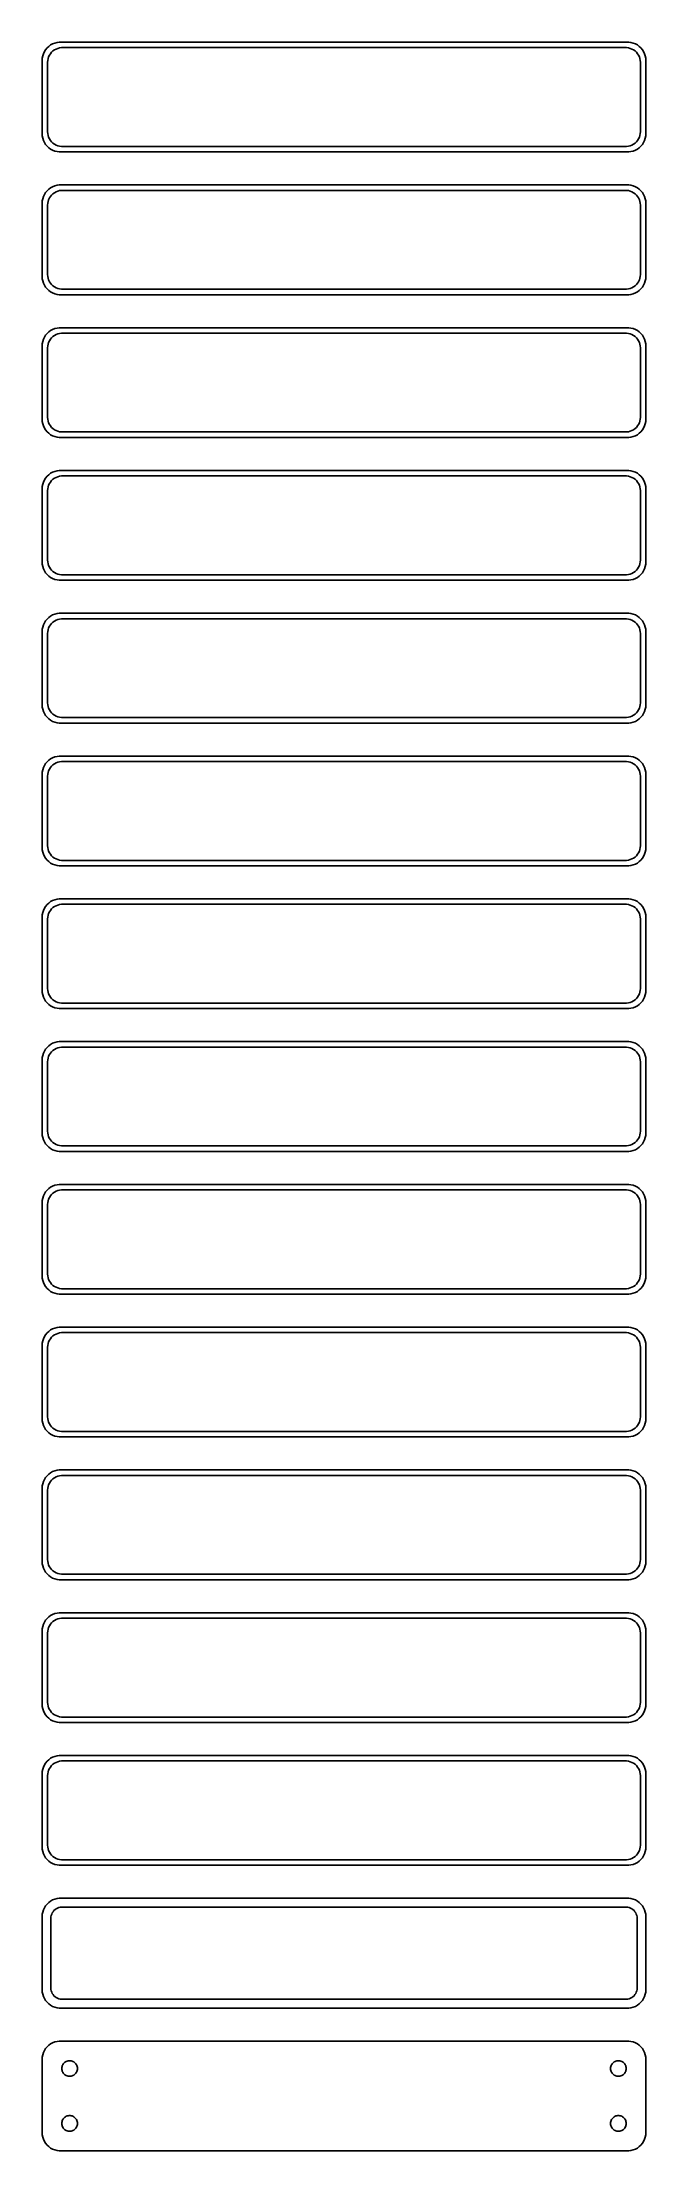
# Model space of a CAD drawing. Header units: metres. Extents: x -82 to 82, y 570 to 1146.
import ezdxf

# ---------------------------------------------------------------- set-up
doc = ezdxf.new("R2010")
doc.units = ezdxf.units.M

msp = doc.modelspace()

# ---------------------------------------------------------------- linework, layer by layer
for p, q in [((-82.4606, 1141.63), (-82.5, 1141)), ((-82.5, 1141), (-82.5, 1121)), ((-82.3429, 1142.24), (-82.4606, 1141.63)), ((-82.1489, 1142.84), (-82.3429, 1142.24)), ((-81.8815, 1143.41), (-82.1489, 1142.84)), ((-81.5451, 1143.94), (-81.8815, 1143.41)), ((-81.1448, 1144.42), (-81.5451, 1143.94)), ((-80.6871, 1144.85), (-81.1448, 1144.42)), ((-81, 1140.5), (-80.9685, 1141)), ((-81, 1121.5), (-81, 1140.5)), ((-80.9685, 1141), (-80.8743, 1141.49)), ((-80.8743, 1141.49), (-80.7191, 1141.97)), ((-80.7191, 1141.97), (-80.5052, 1142.43)), ((-80.1791, 1145.22), (-80.6871, 1144.85)), ((-80.5052, 1142.43), (-80.2361, 1142.85)), ((-80.2361, 1142.85), (-79.9159, 1143.24)), ((-79.6289, 1145.52), (-80.1791, 1145.22)), ((-79.9159, 1143.24), (-79.5497, 1143.58)), ((-79.0451, 1145.76), (-79.6289, 1145.52)), ((-79.5497, 1143.58), (-79.1433, 1143.88)), ((-79.1433, 1143.88), (-78.7031, 1144.12)), ((-78.4369, 1145.91), (-79.0451, 1145.76)), ((-78.7031, 1144.12), (-78.2361, 1144.3)), ((-77.8139, 1145.99), (-78.4369, 1145.91)), ((-78.2361, 1144.3), (-77.7495, 1144.43)), ((77.8139, 1145.99), (-77.8139, 1145.99)), ((-77.7495, 1144.43), (-77.2512, 1144.49)), ((-77.2512, 1144.49), (77.2512, 1144.49)), ((77.2512, 1144.49), (77.7495, 1144.43)), ((77.7495, 1144.43), (78.2361, 1144.3)), ((78.4369, 1145.91), (77.8139, 1145.99)), ((78.2361, 1144.3), (78.7031, 1144.12)), ((79.0451, 1145.76), (78.4369, 1145.91)), ((78.7031, 1144.12), (79.1433, 1143.88)), ((79.6289, 1145.52), (79.0451, 1145.76)), ((79.1433, 1143.88), (79.5497, 1143.58)), ((79.5497, 1143.58), (79.9159, 1143.24)), ((80.1791, 1145.22), (79.6289, 1145.52)), ((79.9159, 1143.24), (80.2361, 1142.85)), ((80.6871, 1144.85), (80.1791, 1145.22)), ((80.2361, 1142.85), (80.5052, 1142.43)), ((80.5052, 1142.43), (80.7191, 1141.97)), ((81.1448, 1144.42), (80.6871, 1144.85)), ((80.7191, 1141.97), (80.8743, 1141.49)), ((80.8743, 1141.49), (80.9685, 1141)), ((80.9685, 1141), (81, 1140.5)), ((81, 1140.5), (81, 1121.5)), ((81.5451, 1143.94), (81.1448, 1144.42)), ((81.8815, 1143.41), (81.5451, 1143.94)), ((82.1489, 1142.84), (81.8815, 1143.41)), ((82.3429, 1142.24), (82.1489, 1142.84)), ((82.4606, 1141.63), (82.3429, 1142.24)), ((82.5, 1141), (82.4606, 1141.63)), ((82.5, 1121), (82.5, 1141)), ((-82.5, 1121), (-82.4606, 1120.37)), ((-82.4606, 1120.37), (-82.3429, 1119.76)), ((-82.3429, 1119.76), (-82.1489, 1119.16)), ((-82.1489, 1119.16), (-81.8815, 1118.59)), ((-81.8815, 1118.59), (-81.5451, 1118.06)), ((-81.5451, 1118.06), (-81.1448, 1117.58)), ((-81.1448, 1117.58), (-80.6871, 1117.15)), ((-80.9685, 1121), (-81, 1121.5)), ((-80.8743, 1120.51), (-80.9685, 1121)), ((-80.7191, 1120.03), (-80.8743, 1120.51)), ((-80.5052, 1119.57), (-80.7191, 1120.03)), ((-80.2361, 1119.15), (-80.5052, 1119.57)), ((-79.9159, 1118.76), (-80.2361, 1119.15)), ((-79.5497, 1118.42), (-79.9159, 1118.76)), ((-79.1433, 1118.12), (-79.5497, 1118.42)), ((-78.7031, 1117.88), (-79.1433, 1118.12)), ((-78.2361, 1117.7), (-78.7031, 1117.88)), ((-77.7495, 1117.57), (-78.2361, 1117.7)), ((-77.2512, 1117.51), (-77.7495, 1117.57)), ((77.2512, 1117.51), (-77.2512, 1117.51)), ((77.7495, 1117.57), (77.2512, 1117.51)), ((78.2361, 1117.7), (77.7495, 1117.57)), ((78.7031, 1117.88), (78.2361, 1117.7)), ((79.1433, 1118.12), (78.7031, 1117.88)), ((79.5497, 1118.42), (79.1433, 1118.12)), ((79.9159, 1118.76), (79.5497, 1118.42)), ((80.2361, 1119.15), (79.9159, 1118.76)), ((80.5052, 1119.57), (80.2361, 1119.15)), ((80.7191, 1120.03), (80.5052, 1119.57)), ((80.6871, 1117.15), (81.1448, 1117.58)), ((80.8743, 1120.51), (80.7191, 1120.03)), ((80.9685, 1121), (80.8743, 1120.51)), ((81, 1121.5), (80.9685, 1121)), ((81.1448, 1117.58), (81.5451, 1118.06)), ((81.5451, 1118.06), (81.8815, 1118.59)), ((81.8815, 1118.59), (82.1489, 1119.16)), ((82.1489, 1119.16), (82.3429, 1119.76)), ((82.3429, 1119.76), (82.4606, 1120.37)), ((82.4606, 1120.37), (82.5, 1121)), ((-80.6871, 1117.15), (-80.1791, 1116.78)), ((-80.1791, 1116.78), (-79.6289, 1116.48)), ((-79.6289, 1116.48), (-79.0451, 1116.24)), ((-79.0451, 1116.24), (-78.4369, 1116.09)), ((-78.4369, 1116.09), (-77.8139, 1116.01)), ((-77.8139, 1116.01), (77.8139, 1116.01)), ((77.8139, 1116.01), (78.4369, 1116.09)), ((78.4369, 1116.09), (79.0451, 1116.24)), ((79.0451, 1116.24), (79.6289, 1116.48)), ((79.6289, 1116.48), (80.1791, 1116.78)), ((80.1791, 1116.78), (80.6871, 1117.15)), ((-80.1791, 1106.22), (-80.6871, 1105.85)), ((-79.6289, 1106.52), (-80.1791, 1106.22)), ((-79.0451, 1106.76), (-79.6289, 1106.52)), ((-78.4369, 1106.91), (-79.0451, 1106.76)), ((-77.8139, 1106.99), (-78.4369, 1106.91)), ((77.8139, 1106.99), (-77.8139, 1106.99)), ((78.4369, 1106.91), (77.8139, 1106.99)), ((79.0451, 1106.76), (78.4369, 1106.91)), ((79.6289, 1106.52), (79.0451, 1106.76)), ((80.1791, 1106.22), (79.6289, 1106.52)), ((80.6871, 1105.85), (80.1791, 1106.22)), ((-82.4606, 1102.63), (-82.5, 1102)), ((-82.5, 1102), (-82.5, 1082)), ((-82.3429, 1103.24), (-82.4606, 1102.63)), ((-82.1489, 1103.84), (-82.3429, 1103.24)), ((-81.8815, 1104.41), (-82.1489, 1103.84)), ((-81.5451, 1104.94), (-81.8815, 1104.41)), ((-81.1448, 1105.42), (-81.5451, 1104.94)), ((-80.6871, 1105.85), (-81.1448, 1105.42)), ((-81, 1101.5), (-80.9685, 1102)), ((-81, 1082.5), (-81, 1101.5)), ((-80.9685, 1102), (-80.8743, 1102.49)), ((-80.8743, 1102.49), (-80.7191, 1102.97)), ((-80.7191, 1102.97), (-80.5052, 1103.43)), ((-80.5052, 1103.43), (-80.2361, 1103.85)), ((-80.2361, 1103.85), (-79.9159, 1104.24)), ((-79.9159, 1104.24), (-79.5497, 1104.58)), ((-79.5497, 1104.58), (-79.1433, 1104.88)), ((-79.1433, 1104.88), (-78.7031, 1105.12)), ((-78.7031, 1105.12), (-78.2361, 1105.3)), ((-78.2361, 1105.3), (-77.7495, 1105.43)), ((-77.7495, 1105.43), (-77.2512, 1105.49)), ((-77.2512, 1105.49), (77.2512, 1105.49)), ((77.2512, 1105.49), (77.7495, 1105.43)), ((77.7495, 1105.43), (78.2361, 1105.3)), ((78.2361, 1105.3), (78.7031, 1105.12)), ((78.7031, 1105.12), (79.1433, 1104.88)), ((79.1433, 1104.88), (79.5497, 1104.58)), ((79.5497, 1104.58), (79.9159, 1104.24)), ((79.9159, 1104.24), (80.2361, 1103.85)), ((80.2361, 1103.85), (80.5052, 1103.43)), ((80.5052, 1103.43), (80.7191, 1102.97)), ((81.1448, 1105.42), (80.6871, 1105.85)), ((80.7191, 1102.97), (80.8743, 1102.49)), ((80.8743, 1102.49), (80.9685, 1102)), ((80.9685, 1102), (81, 1101.5)), ((81, 1101.5), (81, 1082.5)), ((81.5451, 1104.94), (81.1448, 1105.42)), ((81.8815, 1104.41), (81.5451, 1104.94)), ((82.1489, 1103.84), (81.8815, 1104.41)), ((82.3429, 1103.24), (82.1489, 1103.84)), ((82.4606, 1102.63), (82.3429, 1103.24)), ((82.5, 1102), (82.4606, 1102.63)), ((82.5, 1082), (82.5, 1102)), ((-82.5, 1082), (-82.4606, 1081.37)), ((-82.4606, 1081.37), (-82.3429, 1080.76)), ((-82.3429, 1080.76), (-82.1489, 1080.16)), ((-82.1489, 1080.16), (-81.8815, 1079.59)), ((-81.8815, 1079.59), (-81.5451, 1079.06)), ((-81.5451, 1079.06), (-81.1448, 1078.58)), ((-81.1448, 1078.58), (-80.6871, 1078.15)), ((-80.9685, 1082), (-81, 1082.5)), ((-80.8743, 1081.51), (-80.9685, 1082)), ((-80.7191, 1081.03), (-80.8743, 1081.51)), ((-80.5052, 1080.57), (-80.7191, 1081.03)), ((-80.6871, 1078.15), (-80.1791, 1077.78)), ((-80.2361, 1080.15), (-80.5052, 1080.57)), ((-79.9159, 1079.76), (-80.2361, 1080.15)), ((-80.1791, 1077.78), (-79.6289, 1077.48)), ((-79.5497, 1079.42), (-79.9159, 1079.76)), ((-79.6289, 1077.48), (-79.0451, 1077.24)), ((-79.1433, 1079.12), (-79.5497, 1079.42)), ((-78.7031, 1078.88), (-79.1433, 1079.12)), ((-79.0451, 1077.24), (-78.4369, 1077.09)), ((-78.2361, 1078.7), (-78.7031, 1078.88)), ((-78.4369, 1077.09), (-77.8139, 1077.01)), ((-77.7495, 1078.57), (-78.2361, 1078.7)), ((-77.2512, 1078.51), (-77.7495, 1078.57)), ((77.2512, 1078.51), (-77.2512, 1078.51)), ((77.7495, 1078.57), (77.2512, 1078.51)), ((78.2361, 1078.7), (77.7495, 1078.57)), ((77.8139, 1077.01), (78.4369, 1077.09)), ((78.7031, 1078.88), (78.2361, 1078.7)), ((78.4369, 1077.09), (79.0451, 1077.24)), ((79.1433, 1079.12), (78.7031, 1078.88)), ((79.0451, 1077.24), (79.6289, 1077.48)), ((79.5497, 1079.42), (79.1433, 1079.12)), ((79.9159, 1079.76), (79.5497, 1079.42)), ((79.6289, 1077.48), (80.1791, 1077.78)), ((80.2361, 1080.15), (79.9159, 1079.76)), ((80.1791, 1077.78), (80.6871, 1078.15)), ((80.5052, 1080.57), (80.2361, 1080.15)), ((80.7191, 1081.03), (80.5052, 1080.57)), ((80.6871, 1078.15), (81.1448, 1078.58)), ((80.8743, 1081.51), (80.7191, 1081.03)), ((80.9685, 1082), (80.8743, 1081.51)), ((81, 1082.5), (80.9685, 1082)), ((81.1448, 1078.58), (81.5451, 1079.06)), ((81.5451, 1079.06), (81.8815, 1079.59)), ((81.8815, 1079.59), (82.1489, 1080.16)), ((82.1489, 1080.16), (82.3429, 1080.76)), ((82.3429, 1080.76), (82.4606, 1081.37)), ((82.4606, 1081.37), (82.5, 1082)), ((-77.8139, 1077.01), (77.8139, 1077.01)), ((-81.5451, 1065.94), (-81.8815, 1065.41)), ((-81.1448, 1066.42), (-81.5451, 1065.94)), ((-80.6871, 1066.85), (-81.1448, 1066.42)), ((-80.1791, 1067.22), (-80.6871, 1066.85)), ((-79.6289, 1067.52), (-80.1791, 1067.22)), ((-79.9159, 1065.24), (-79.5497, 1065.58)), ((-79.0451, 1067.76), (-79.6289, 1067.52)), ((-79.5497, 1065.58), (-79.1433, 1065.88)), ((-79.1433, 1065.88), (-78.7031, 1066.12)), ((-78.4369, 1067.91), (-79.0451, 1067.76)), ((-78.7031, 1066.12), (-78.2361, 1066.3)), ((-77.8139, 1067.99), (-78.4369, 1067.91)), ((-78.2361, 1066.3), (-77.7495, 1066.43)), ((77.8139, 1067.99), (-77.8139, 1067.99)), ((-77.7495, 1066.43), (-77.2512, 1066.49)), ((-77.2512, 1066.49), (77.2512, 1066.49)), ((77.2512, 1066.49), (77.7495, 1066.43)), ((77.7495, 1066.43), (78.2361, 1066.3)), ((78.4369, 1067.91), (77.8139, 1067.99)), ((78.2361, 1066.3), (78.7031, 1066.12)), ((79.0451, 1067.76), (78.4369, 1067.91)), ((78.7031, 1066.12), (79.1433, 1065.88)), ((79.6289, 1067.52), (79.0451, 1067.76)), ((79.1433, 1065.88), (79.5497, 1065.58)), ((79.5497, 1065.58), (79.9159, 1065.24)), ((80.1791, 1067.22), (79.6289, 1067.52)), ((80.6871, 1066.85), (80.1791, 1067.22)), ((81.1448, 1066.42), (80.6871, 1066.85)), ((81.5451, 1065.94), (81.1448, 1066.42)), ((81.8815, 1065.41), (81.5451, 1065.94)), ((-82.4606, 1063.63), (-82.5, 1063)), ((-82.5, 1063), (-82.5, 1043)), ((-82.3429, 1064.24), (-82.4606, 1063.63)), ((-82.1489, 1064.84), (-82.3429, 1064.24)), ((-81.8815, 1065.41), (-82.1489, 1064.84)), ((-81, 1062.5), (-80.9685, 1063)), ((-81, 1043.5), (-81, 1062.5)), ((-80.9685, 1063), (-80.8743, 1063.49)), ((-80.8743, 1063.49), (-80.7191, 1063.97)), ((-80.7191, 1063.97), (-80.5052, 1064.43)), ((-80.5052, 1064.43), (-80.2361, 1064.85)), ((-80.2361, 1064.85), (-79.9159, 1065.24)), ((79.9159, 1065.24), (80.2361, 1064.85)), ((80.2361, 1064.85), (80.5052, 1064.43)), ((80.5052, 1064.43), (80.7191, 1063.97)), ((80.7191, 1063.97), (80.8743, 1063.49)), ((80.8743, 1063.49), (80.9685, 1063)), ((80.9685, 1063), (81, 1062.5)), ((81, 1062.5), (81, 1043.5)), ((82.1489, 1064.84), (81.8815, 1065.41)), ((82.3429, 1064.24), (82.1489, 1064.84)), ((82.4606, 1063.63), (82.3429, 1064.24)), ((82.5, 1063), (82.4606, 1063.63)), ((82.5, 1043), (82.5, 1063)), ((-82.5, 1043), (-82.4606, 1042.37)), ((-80.9685, 1043), (-81, 1043.5)), ((-80.8743, 1042.51), (-80.9685, 1043)), ((80.9685, 1043), (80.8743, 1042.51)), ((81, 1043.5), (80.9685, 1043)), ((82.4606, 1042.37), (82.5, 1043)), ((-82.4606, 1042.37), (-82.3429, 1041.76)), ((-82.3429, 1041.76), (-82.1489, 1041.16)), ((-82.1489, 1041.16), (-81.8815, 1040.59)), ((-81.8815, 1040.59), (-81.5451, 1040.06)), ((-81.5451, 1040.06), (-81.1448, 1039.58)), ((-81.1448, 1039.58), (-80.6871, 1039.15)), ((-80.7191, 1042.03), (-80.8743, 1042.51)), ((-80.5052, 1041.57), (-80.7191, 1042.03)), ((-80.6871, 1039.15), (-80.1791, 1038.78)), ((-80.2361, 1041.15), (-80.5052, 1041.57)), ((-79.9159, 1040.76), (-80.2361, 1041.15)), ((-80.1791, 1038.78), (-79.6289, 1038.48)), ((-79.5497, 1040.42), (-79.9159, 1040.76)), ((-79.6289, 1038.48), (-79.0451, 1038.24)), ((-79.1433, 1040.12), (-79.5497, 1040.42)), ((-78.7031, 1039.88), (-79.1433, 1040.12)), ((-79.0451, 1038.24), (-78.4369, 1038.09)), ((-78.2361, 1039.7), (-78.7031, 1039.88)), ((-78.4369, 1038.09), (-77.8139, 1038.01)), ((-77.7495, 1039.57), (-78.2361, 1039.7)), ((-77.8139, 1038.01), (77.8139, 1038.01)), ((-77.2512, 1039.51), (-77.7495, 1039.57)), ((77.2512, 1039.51), (-77.2512, 1039.51)), ((77.7495, 1039.57), (77.2512, 1039.51)), ((78.2361, 1039.7), (77.7495, 1039.57)), ((77.8139, 1038.01), (78.4369, 1038.09)), ((78.7031, 1039.88), (78.2361, 1039.7)), ((78.4369, 1038.09), (79.0451, 1038.24)), ((79.1433, 1040.12), (78.7031, 1039.88)), ((79.0451, 1038.24), (79.6289, 1038.48)), ((79.5497, 1040.42), (79.1433, 1040.12)), ((79.9159, 1040.76), (79.5497, 1040.42)), ((79.6289, 1038.48), (80.1791, 1038.78)), ((80.2361, 1041.15), (79.9159, 1040.76)), ((80.1791, 1038.78), (80.6871, 1039.15)), ((80.5052, 1041.57), (80.2361, 1041.15)), ((80.7191, 1042.03), (80.5052, 1041.57)), ((80.6871, 1039.15), (81.1448, 1039.58)), ((80.8743, 1042.51), (80.7191, 1042.03)), ((81.1448, 1039.58), (81.5451, 1040.06)), ((81.5451, 1040.06), (81.8815, 1040.59)), ((81.8815, 1040.59), (82.1489, 1041.16)), ((82.1489, 1041.16), (82.3429, 1041.76)), ((82.3429, 1041.76), (82.4606, 1042.37)), ((-82.1489, 1025.84), (-82.3429, 1025.24)), ((-81.8815, 1026.41), (-82.1489, 1025.84)), ((-81.5451, 1026.94), (-81.8815, 1026.41)), ((-81.1448, 1027.42), (-81.5451, 1026.94)), ((-80.6871, 1027.85), (-81.1448, 1027.42)), ((-80.7191, 1024.97), (-80.5052, 1025.43)), ((-80.1791, 1028.22), (-80.6871, 1027.85)), ((-80.5052, 1025.43), (-80.2361, 1025.85)), ((-80.2361, 1025.85), (-79.9159, 1026.24)), ((-79.6289, 1028.52), (-80.1791, 1028.22)), ((-79.9159, 1026.24), (-79.5497, 1026.58)), ((-79.0451, 1028.76), (-79.6289, 1028.52)), ((-79.5497, 1026.58), (-79.1433, 1026.88)), ((-79.1433, 1026.88), (-78.7031, 1027.12)), ((-78.4369, 1028.91), (-79.0451, 1028.76)), ((-78.7031, 1027.12), (-78.2361, 1027.3)), ((-77.8139, 1028.99), (-78.4369, 1028.91)), ((-78.2361, 1027.3), (-77.7495, 1027.43)), ((77.8139, 1028.99), (-77.8139, 1028.99)), ((-77.7495, 1027.43), (-77.2512, 1027.49)), ((-77.2512, 1027.49), (77.2512, 1027.49)), ((77.2512, 1027.49), (77.7495, 1027.43)), ((77.7495, 1027.43), (78.2361, 1027.3)), ((78.4369, 1028.91), (77.8139, 1028.99)), ((78.2361, 1027.3), (78.7031, 1027.12)), ((79.0451, 1028.76), (78.4369, 1028.91)), ((78.7031, 1027.12), (79.1433, 1026.88)), ((79.6289, 1028.52), (79.0451, 1028.76)), ((79.1433, 1026.88), (79.5497, 1026.58)), ((79.5497, 1026.58), (79.9159, 1026.24)), ((80.1791, 1028.22), (79.6289, 1028.52)), ((79.9159, 1026.24), (80.2361, 1025.85)), ((80.6871, 1027.85), (80.1791, 1028.22)), ((80.2361, 1025.85), (80.5052, 1025.43)), ((80.5052, 1025.43), (80.7191, 1024.97)), ((81.1448, 1027.42), (80.6871, 1027.85)), ((81.5451, 1026.94), (81.1448, 1027.42)), ((81.8815, 1026.41), (81.5451, 1026.94)), ((82.1489, 1025.84), (81.8815, 1026.41)), ((82.3429, 1025.24), (82.1489, 1025.84)), ((-82.4606, 1024.63), (-82.5, 1024)), ((-82.5, 1024), (-82.5, 1004)), ((-82.3429, 1025.24), (-82.4606, 1024.63)), ((-81, 1023.5), (-80.9685, 1024)), ((-81, 1004.5), (-81, 1023.5)), ((-80.9685, 1024), (-80.8743, 1024.49)), ((-80.8743, 1024.49), (-80.7191, 1024.97)), ((80.7191, 1024.97), (80.8743, 1024.49)), ((80.8743, 1024.49), (80.9685, 1024)), ((80.9685, 1024), (81, 1023.5)), ((81, 1023.5), (81, 1004.5)), ((82.4606, 1024.63), (82.3429, 1025.24)), ((82.5, 1024), (82.4606, 1024.63)), ((82.5, 1004), (82.5, 1024)), ((-82.5, 1004), (-82.4606, 1003.37)), ((-82.4606, 1003.37), (-82.3429, 1002.76)), ((-82.3429, 1002.76), (-82.1489, 1002.16)), ((-80.9685, 1004), (-81, 1004.5)), ((-80.8743, 1003.51), (-80.9685, 1004)), ((-80.7191, 1003.03), (-80.8743, 1003.51)), ((-80.5052, 1002.57), (-80.7191, 1003.03)), ((-80.2361, 1002.15), (-80.5052, 1002.57)), ((80.5052, 1002.57), (80.2361, 1002.15)), ((80.7191, 1003.03), (80.5052, 1002.57)), ((80.8743, 1003.51), (80.7191, 1003.03)), ((80.9685, 1004), (80.8743, 1003.51)), ((81, 1004.5), (80.9685, 1004)), ((82.1489, 1002.16), (82.3429, 1002.76)), ((82.3429, 1002.76), (82.4606, 1003.37)), ((82.4606, 1003.37), (82.5, 1004)), ((-82.1489, 1002.16), (-81.8815, 1001.59)), ((-81.8815, 1001.59), (-81.5451, 1001.06)), ((-81.5451, 1001.06), (-81.1448, 1000.58)), ((-81.1448, 1000.58), (-80.6871, 1000.15)), ((-80.6871, 1000.15), (-80.1791, 999.778)), ((-79.9159, 1001.76), (-80.2361, 1002.15)), ((-80.1791, 999.778), (-79.6289, 999.476)), ((-79.5497, 1001.42), (-79.9159, 1001.76)), ((-79.6289, 999.476), (-79.0451, 999.245)), ((-79.1433, 1001.12), (-79.5497, 1001.42)), ((-78.7031, 1000.88), (-79.1433, 1001.12)), ((-79.0451, 999.245), (-78.4369, 999.089)), ((-78.2361, 1000.7), (-78.7031, 1000.88)), ((-78.4369, 999.089), (-77.8139, 999.01)), ((-77.7495, 1000.57), (-78.2361, 1000.7)), ((-77.8139, 999.01), (77.8139, 999.01)), ((-77.2512, 1000.51), (-77.7495, 1000.57)), ((77.2512, 1000.51), (-77.2512, 1000.51)), ((77.7495, 1000.57), (77.2512, 1000.51)), ((78.2361, 1000.7), (77.7495, 1000.57)), ((77.8139, 999.01), (78.4369, 999.089)), ((78.7031, 1000.88), (78.2361, 1000.7)), ((78.4369, 999.089), (79.0451, 999.245)), ((79.1433, 1001.12), (78.7031, 1000.88)), ((79.0451, 999.245), (79.6289, 999.476)), ((79.5497, 1001.42), (79.1433, 1001.12)), ((79.9159, 1001.76), (79.5497, 1001.42)), ((79.6289, 999.476), (80.1791, 999.778)), ((80.2361, 1002.15), (79.9159, 1001.76)), ((80.1791, 999.778), (80.6871, 1000.15)), ((80.6871, 1000.15), (81.1448, 1000.58)), ((81.1448, 1000.58), (81.5451, 1001.06)), ((81.5451, 1001.06), (81.8815, 1001.59)), ((81.8815, 1001.59), (82.1489, 1002.16)), ((-82.4606, 985.627), (-82.5, 985)), ((-82.5, 985), (-82.5, 965)), ((-82.3429, 986.243), (-82.4606, 985.627)), ((-82.1489, 986.841), (-82.3429, 986.243)), ((-81.8815, 987.409), (-82.1489, 986.841)), ((-81.5451, 987.939), (-81.8815, 987.409)), ((-81.1448, 988.423), (-81.5451, 987.939)), ((-80.6871, 988.853), (-81.1448, 988.423)), ((-81, 984.5), (-80.9685, 985.001)), ((-80.9685, 985.001), (-80.8743, 985.495)), ((-80.8743, 985.495), (-80.7191, 985.972)), ((-80.7191, 985.972), (-80.5052, 986.427)), ((-80.1791, 989.222), (-80.6871, 988.853)), ((-80.5052, 986.427), (-80.2361, 986.851)), ((-80.2361, 986.851), (-79.9159, 987.238)), ((-79.6289, 989.524), (-80.1791, 989.222)), ((-79.9159, 987.238), (-79.5497, 987.582)), ((-79.0451, 989.755), (-79.6289, 989.524)), ((-79.5497, 987.582), (-79.1433, 987.877)), ((-79.1433, 987.877), (-78.7031, 988.119)), ((-78.4369, 989.911), (-79.0451, 989.755)), ((-78.7031, 988.119), (-78.2361, 988.304)), ((-77.8139, 989.99), (-78.4369, 989.911)), ((-78.2361, 988.304), (-77.7495, 988.429)), ((77.8139, 989.99), (-77.8139, 989.99)), ((-77.7495, 988.429), (-77.2512, 988.492)), ((-77.2512, 988.492), (77.2512, 988.492)), ((77.2512, 988.492), (77.7495, 988.429)), ((77.7495, 988.429), (78.2361, 988.304)), ((78.4369, 989.911), (77.8139, 989.99)), ((78.2361, 988.304), (78.7031, 988.119)), ((79.0451, 989.755), (78.4369, 989.911)), ((78.7031, 988.119), (79.1433, 987.877)), ((79.6289, 989.524), (79.0451, 989.755)), ((79.1433, 987.877), (79.5497, 987.582)), ((79.5497, 987.582), (79.9159, 987.238)), ((80.1791, 989.222), (79.6289, 989.524)), ((79.9159, 987.238), (80.2361, 986.851)), ((80.6871, 988.853), (80.1791, 989.222)), ((80.2361, 986.851), (80.5052, 986.427)), ((80.5052, 986.427), (80.7191, 985.972)), ((81.1448, 988.423), (80.6871, 988.853)), ((80.7191, 985.972), (80.8743, 985.495)), ((80.8743, 985.495), (80.9685, 985.001)), ((80.9685, 985.001), (81, 984.5)), ((81.5451, 987.939), (81.1448, 988.423)), ((81.8815, 987.409), (81.5451, 987.939)), ((82.1489, 986.841), (81.8815, 987.409)), ((82.3429, 986.243), (82.1489, 986.841)), ((82.4606, 985.627), (82.3429, 986.243)), ((82.5, 985), (82.4606, 985.627)), ((82.5, 965), (82.5, 985)), ((-81, 965.5), (-81, 984.5)), ((81, 984.5), (81, 965.5)), ((-82.5, 965), (-82.4606, 964.373)), ((-82.4606, 964.373), (-82.3429, 963.757)), ((-82.3429, 963.757), (-82.1489, 963.159)), ((-82.1489, 963.159), (-81.8815, 962.591)), ((-81.8815, 962.591), (-81.5451, 962.061)), ((-81.5451, 962.061), (-81.1448, 961.577)), ((-80.9685, 964.999), (-81, 965.5)), ((-80.8743, 964.505), (-80.9685, 964.999)), ((-80.7191, 964.028), (-80.8743, 964.505)), ((-80.5052, 963.573), (-80.7191, 964.028)), ((-80.2361, 963.149), (-80.5052, 963.573)), ((-79.9159, 962.762), (-80.2361, 963.149)), ((-79.5497, 962.418), (-79.9159, 962.762)), ((-79.1433, 962.123), (-79.5497, 962.418)), ((-78.7031, 961.881), (-79.1433, 962.123)), ((79.1433, 962.123), (78.7031, 961.881)), ((79.5497, 962.418), (79.1433, 962.123)), ((79.9159, 962.762), (79.5497, 962.418)), ((80.2361, 963.149), (79.9159, 962.762)), ((80.5052, 963.573), (80.2361, 963.149)), ((80.7191, 964.028), (80.5052, 963.573)), ((80.8743, 964.505), (80.7191, 964.028)), ((80.9685, 964.999), (80.8743, 964.505)), ((81, 965.5), (80.9685, 964.999)), ((81.1448, 961.577), (81.5451, 962.061)), ((81.5451, 962.061), (81.8815, 962.591)), ((81.8815, 962.591), (82.1489, 963.159)), ((82.1489, 963.159), (82.3429, 963.757)), ((82.3429, 963.757), (82.4606, 964.373)), ((82.4606, 964.373), (82.5, 965)), ((-81.1448, 961.577), (-80.6871, 961.147)), ((-80.6871, 961.147), (-80.1791, 960.778)), ((-80.1791, 960.778), (-79.6289, 960.476)), ((-79.6289, 960.476), (-79.0451, 960.245)), ((-79.0451, 960.245), (-78.4369, 960.089)), ((-78.2361, 961.696), (-78.7031, 961.881)), ((-78.4369, 960.089), (-77.8139, 960.01)), ((-77.7495, 961.571), (-78.2361, 961.696)), ((-77.8139, 960.01), (77.8139, 960.01)), ((-77.2512, 961.508), (-77.7495, 961.571)), ((77.2512, 961.508), (-77.2512, 961.508)), ((77.7495, 961.571), (77.2512, 961.508)), ((78.2361, 961.696), (77.7495, 961.571)), ((77.8139, 960.01), (78.4369, 960.089)), ((78.7031, 961.881), (78.2361, 961.696)), ((78.4369, 960.089), (79.0451, 960.245)), ((79.0451, 960.245), (79.6289, 960.476)), ((79.6289, 960.476), (80.1791, 960.778)), ((80.1791, 960.778), (80.6871, 961.147)), ((80.6871, 961.147), (81.1448, 961.577)), ((-79.6289, 950.524), (-80.1791, 950.222)), ((-79.0451, 950.755), (-79.6289, 950.524)), ((-78.4369, 950.911), (-79.0451, 950.755)), ((-77.8139, 950.99), (-78.4369, 950.911)), ((77.8139, 950.99), (-77.8139, 950.99)), ((78.4369, 950.911), (77.8139, 950.99)), ((79.0451, 950.755), (78.4369, 950.911)), ((79.6289, 950.524), (79.0451, 950.755)), ((80.1791, 950.222), (79.6289, 950.524)), ((-82.4606, 946.627), (-82.5, 946)), ((-82.5, 946), (-82.5, 926)), ((-82.3429, 947.243), (-82.4606, 946.627)), ((-82.1489, 947.841), (-82.3429, 947.243)), ((-81.8815, 948.409), (-82.1489, 947.841)), ((-81.5451, 948.939), (-81.8815, 948.409)), ((-81.1448, 949.423), (-81.5451, 948.939)), ((-80.6871, 949.853), (-81.1448, 949.423)), ((-81, 945.5), (-80.9685, 946.001)), ((-81, 926.5), (-81, 945.5)), ((-80.9685, 946.001), (-80.8743, 946.495)), ((-80.8743, 946.495), (-80.7191, 946.972)), ((-80.7191, 946.972), (-80.5052, 947.427)), ((-80.1791, 950.222), (-80.6871, 949.853)), ((-80.5052, 947.427), (-80.2361, 947.851)), ((-80.2361, 947.851), (-79.9159, 948.238)), ((-79.9159, 948.238), (-79.5497, 948.582)), ((-79.5497, 948.582), (-79.1433, 948.877)), ((-79.1433, 948.877), (-78.7031, 949.119)), ((-78.7031, 949.119), (-78.2361, 949.304)), ((-78.2361, 949.304), (-77.7495, 949.429)), ((-77.7495, 949.429), (-77.2512, 949.492)), ((-77.2512, 949.492), (77.2512, 949.492)), ((77.2512, 949.492), (77.7495, 949.429)), ((77.7495, 949.429), (78.2361, 949.304)), ((78.2361, 949.304), (78.7031, 949.119)), ((78.7031, 949.119), (79.1433, 948.877)), ((79.1433, 948.877), (79.5497, 948.582)), ((79.5497, 948.582), (79.9159, 948.238)), ((79.9159, 948.238), (80.2361, 947.851)), ((80.6871, 949.853), (80.1791, 950.222)), ((80.2361, 947.851), (80.5052, 947.427)), ((80.5052, 947.427), (80.7191, 946.972)), ((81.1448, 949.423), (80.6871, 949.853)), ((80.7191, 946.972), (80.8743, 946.495)), ((80.8743, 946.495), (80.9685, 946.001)), ((80.9685, 946.001), (81, 945.5)), ((81, 945.5), (81, 926.5)), ((81.5451, 948.939), (81.1448, 949.423)), ((81.8815, 948.409), (81.5451, 948.939)), ((82.1489, 947.841), (81.8815, 948.409)), ((82.3429, 947.243), (82.1489, 947.841)), ((82.4606, 946.627), (82.3429, 947.243)), ((82.5, 946), (82.4606, 946.627)), ((82.5, 926), (82.5, 946)), ((-82.5, 926), (-82.4606, 925.373)), ((-82.4606, 925.373), (-82.3429, 924.757)), ((-82.3429, 924.757), (-82.1489, 924.159)), ((-82.1489, 924.159), (-81.8815, 923.591)), ((-81.8815, 923.591), (-81.5451, 923.061)), ((-81.5451, 923.061), (-81.1448, 922.577)), ((-81.1448, 922.577), (-80.6871, 922.147)), ((-80.9685, 925.999), (-81, 926.5)), ((-80.8743, 925.505), (-80.9685, 925.999)), ((-80.7191, 925.028), (-80.8743, 925.505)), ((-80.5052, 924.573), (-80.7191, 925.028)), ((-80.6871, 922.147), (-80.1791, 921.778)), ((-80.2361, 924.149), (-80.5052, 924.573)), ((-79.9159, 923.762), (-80.2361, 924.149)), ((-80.1791, 921.778), (-79.6289, 921.476)), ((-79.5497, 923.418), (-79.9159, 923.762)), ((-79.1433, 923.123), (-79.5497, 923.418)), ((-78.7031, 922.881), (-79.1433, 923.123)), ((-78.2361, 922.696), (-78.7031, 922.881)), ((-77.7495, 922.571), (-78.2361, 922.696)), ((-77.2512, 922.508), (-77.7495, 922.571)), ((77.2512, 922.508), (-77.2512, 922.508)), ((77.7495, 922.571), (77.2512, 922.508)), ((78.2361, 922.696), (77.7495, 922.571)), ((78.7031, 922.881), (78.2361, 922.696)), ((79.1433, 923.123), (78.7031, 922.881)), ((79.5497, 923.418), (79.1433, 923.123)), ((79.9159, 923.762), (79.5497, 923.418)), ((79.6289, 921.476), (80.1791, 921.778)), ((80.2361, 924.149), (79.9159, 923.762)), ((80.1791, 921.778), (80.6871, 922.147)), ((80.5052, 924.573), (80.2361, 924.149)), ((80.7191, 925.028), (80.5052, 924.573)), ((80.6871, 922.147), (81.1448, 922.577)), ((80.8743, 925.505), (80.7191, 925.028)), ((80.9685, 925.999), (80.8743, 925.505)), ((81, 926.5), (80.9685, 925.999)), ((81.1448, 922.577), (81.5451, 923.061)), ((81.5451, 923.061), (81.8815, 923.591)), ((81.8815, 923.591), (82.1489, 924.159)), ((82.1489, 924.159), (82.3429, 924.757)), ((82.3429, 924.757), (82.4606, 925.373)), ((82.4606, 925.373), (82.5, 926)), ((-79.6289, 921.476), (-79.0451, 921.245)), ((-79.0451, 921.245), (-78.4369, 921.089)), ((-78.4369, 921.089), (-77.8139, 921.01)), ((-77.8139, 921.01), (77.8139, 921.01)), ((77.8139, 921.01), (78.4369, 921.089)), ((78.4369, 921.089), (79.0451, 921.245)), ((79.0451, 921.245), (79.6289, 921.476)), ((-81.1448, 910.423), (-81.5451, 909.939)), ((-80.6871, 910.853), (-81.1448, 910.423)), ((-80.1791, 911.222), (-80.6871, 910.853)), ((-79.6289, 911.524), (-80.1791, 911.222)), ((-79.0451, 911.755), (-79.6289, 911.524)), ((-79.1433, 909.877), (-78.7031, 910.119)), ((-78.4369, 911.911), (-79.0451, 911.755)), ((-78.7031, 910.119), (-78.2361, 910.304)), ((-77.8139, 911.99), (-78.4369, 911.911)), ((-78.2361, 910.304), (-77.7495, 910.429)), ((77.8139, 911.99), (-77.8139, 911.99)), ((-77.7495, 910.429), (-77.2512, 910.492)), ((-77.2512, 910.492), (77.2512, 910.492)), ((77.2512, 910.492), (77.7495, 910.429)), ((77.7495, 910.429), (78.2361, 910.304)), ((78.4369, 911.911), (77.8139, 911.99)), ((78.2361, 910.304), (78.7031, 910.119)), ((79.0451, 911.755), (78.4369, 911.911)), ((78.7031, 910.119), (79.1433, 909.877)), ((79.6289, 911.524), (79.0451, 911.755)), ((80.1791, 911.222), (79.6289, 911.524)), ((80.6871, 910.853), (80.1791, 911.222)), ((81.1448, 910.423), (80.6871, 910.853)), ((81.5451, 909.939), (81.1448, 910.423)), ((-82.4606, 907.627), (-82.5, 907)), ((-82.5, 907), (-82.5, 887)), ((-82.3429, 908.243), (-82.4606, 907.627)), ((-82.1489, 908.841), (-82.3429, 908.243)), ((-81.8815, 909.409), (-82.1489, 908.841)), ((-81.5451, 909.939), (-81.8815, 909.409)), ((-81, 906.5), (-80.9685, 907.001)), ((-81, 887.5), (-81, 906.5)), ((-80.9685, 907.001), (-80.8743, 907.495)), ((-80.8743, 907.495), (-80.7191, 907.972)), ((-80.7191, 907.972), (-80.5052, 908.427)), ((-80.5052, 908.427), (-80.2361, 908.851)), ((-80.2361, 908.851), (-79.9159, 909.238)), ((-79.9159, 909.238), (-79.5497, 909.582)), ((-79.5497, 909.582), (-79.1433, 909.877)), ((79.1433, 909.877), (79.5497, 909.582)), ((79.5497, 909.582), (79.9159, 909.238)), ((79.9159, 909.238), (80.2361, 908.851)), ((80.2361, 908.851), (80.5052, 908.427)), ((80.5052, 908.427), (80.7191, 907.972)), ((80.7191, 907.972), (80.8743, 907.495)), ((80.8743, 907.495), (80.9685, 907.001)), ((80.9685, 907.001), (81, 906.5)), ((81, 906.5), (81, 887.5)), ((81.8815, 909.409), (81.5451, 909.939)), ((82.1489, 908.841), (81.8815, 909.409)), ((82.3429, 908.243), (82.1489, 908.841)), ((82.4606, 907.627), (82.3429, 908.243)), ((82.5, 907), (82.4606, 907.627)), ((82.5, 887), (82.5, 907)), ((-80.9685, 886.999), (-81, 887.5)), ((81, 887.5), (80.9685, 886.999)), ((-82.5, 887), (-82.4606, 886.373)), ((-82.4606, 886.373), (-82.3429, 885.757)), ((-82.3429, 885.757), (-82.1489, 885.159)), ((-82.1489, 885.159), (-81.8815, 884.591)), ((-81.8815, 884.591), (-81.5451, 884.061)), ((-81.5451, 884.061), (-81.1448, 883.577)), ((-81.1448, 883.577), (-80.6871, 883.147)), ((-80.8743, 886.505), (-80.9685, 886.999)), ((-80.7191, 886.028), (-80.8743, 886.505)), ((-80.5052, 885.573), (-80.7191, 886.028)), ((-80.6871, 883.147), (-80.1791, 882.778)), ((-80.2361, 885.149), (-80.5052, 885.573)), ((-79.9159, 884.762), (-80.2361, 885.149)), ((-80.1791, 882.778), (-79.6289, 882.476)), ((-79.5497, 884.418), (-79.9159, 884.762)), ((-79.6289, 882.476), (-79.0451, 882.245)), ((-79.1433, 884.123), (-79.5497, 884.418)), ((-78.7031, 883.881), (-79.1433, 884.123)), ((-79.0451, 882.245), (-78.4369, 882.089)), ((-78.2361, 883.696), (-78.7031, 883.881)), ((-78.4369, 882.089), (-77.8139, 882.01)), ((-77.7495, 883.571), (-78.2361, 883.696)), ((-77.8139, 882.01), (77.8139, 882.01)), ((-77.2512, 883.508), (-77.7495, 883.571)), ((77.2512, 883.508), (-77.2512, 883.508)), ((77.7495, 883.571), (77.2512, 883.508)), ((78.2361, 883.696), (77.7495, 883.571)), ((77.8139, 882.01), (78.4369, 882.089)), ((78.7031, 883.881), (78.2361, 883.696)), ((78.4369, 882.089), (79.0451, 882.245)), ((79.1433, 884.123), (78.7031, 883.881)), ((79.0451, 882.245), (79.6289, 882.476)), ((79.5497, 884.418), (79.1433, 884.123)), ((79.9159, 884.762), (79.5497, 884.418)), ((79.6289, 882.476), (80.1791, 882.778)), ((80.2361, 885.149), (79.9159, 884.762)), ((80.1791, 882.778), (80.6871, 883.147)), ((80.5052, 885.573), (80.2361, 885.149)), ((80.7191, 886.028), (80.5052, 885.573)), ((80.6871, 883.147), (81.1448, 883.577)), ((80.8743, 886.505), (80.7191, 886.028)), ((80.9685, 886.999), (80.8743, 886.505)), ((81.1448, 883.577), (81.5451, 884.061)), ((81.5451, 884.061), (81.8815, 884.591)), ((81.8815, 884.591), (82.1489, 885.159)), ((82.1489, 885.159), (82.3429, 885.757)), ((82.3429, 885.757), (82.4606, 886.373)), ((82.4606, 886.373), (82.5, 887)), ((-82.1489, 869.841), (-82.3429, 869.243)), ((-81.8815, 870.409), (-82.1489, 869.841)), ((-81.5451, 870.939), (-81.8815, 870.409)), ((-81.1448, 871.423), (-81.5451, 870.939)), ((-80.6871, 871.853), (-81.1448, 871.423)), ((-80.1791, 872.222), (-80.6871, 871.853)), ((-80.5052, 869.427), (-80.2361, 869.851)), ((-80.2361, 869.851), (-79.9159, 870.238)), ((-79.6289, 872.524), (-80.1791, 872.222)), ((-79.9159, 870.238), (-79.5497, 870.582)), ((-79.0451, 872.755), (-79.6289, 872.524)), ((-79.5497, 870.582), (-79.1433, 870.877)), ((-79.1433, 870.877), (-78.7031, 871.119)), ((-78.4369, 872.911), (-79.0451, 872.755)), ((-78.7031, 871.119), (-78.2361, 871.304)), ((-77.8139, 872.99), (-78.4369, 872.911)), ((-78.2361, 871.304), (-77.7495, 871.429)), ((77.8139, 872.99), (-77.8139, 872.99)), ((-77.7495, 871.429), (-77.2512, 871.492)), ((-77.2512, 871.492), (77.2512, 871.492)), ((77.2512, 871.492), (77.7495, 871.429)), ((77.7495, 871.429), (78.2361, 871.304)), ((78.4369, 872.911), (77.8139, 872.99)), ((78.2361, 871.304), (78.7031, 871.119)), ((79.0451, 872.755), (78.4369, 872.911)), ((78.7031, 871.119), (79.1433, 870.877)), ((79.6289, 872.524), (79.0451, 872.755)), ((79.1433, 870.877), (79.5497, 870.582)), ((79.5497, 870.582), (79.9159, 870.238)), ((80.1791, 872.222), (79.6289, 872.524)), ((79.9159, 870.238), (80.2361, 869.851)), ((80.6871, 871.853), (80.1791, 872.222)), ((80.2361, 869.851), (80.5052, 869.427)), ((81.1448, 871.423), (80.6871, 871.853)), ((81.5451, 870.939), (81.1448, 871.423)), ((81.8815, 870.409), (81.5451, 870.939)), ((82.1489, 869.841), (81.8815, 870.409)), ((82.3429, 869.243), (82.1489, 869.841)), ((-82.4606, 868.627), (-82.5, 868)), ((-82.5, 868), (-82.5, 848)), ((-82.3429, 869.243), (-82.4606, 868.627)), ((-81, 867.5), (-80.9685, 868.001)), ((-81, 848.5), (-81, 867.5)), ((-80.9685, 868.001), (-80.8743, 868.495)), ((-80.8743, 868.495), (-80.7191, 868.972)), ((-80.7191, 868.972), (-80.5052, 869.427)), ((80.5052, 869.427), (80.7191, 868.972)), ((80.7191, 868.972), (80.8743, 868.495)), ((80.8743, 868.495), (80.9685, 868.001)), ((80.9685, 868.001), (81, 867.5)), ((81, 867.5), (81, 848.5)), ((82.4606, 868.627), (82.3429, 869.243)), ((82.5, 868), (82.4606, 868.627)), ((82.5, 848), (82.5, 868)), ((-82.5, 848), (-82.4606, 847.373)), ((-82.4606, 847.373), (-82.3429, 846.757)), ((-82.3429, 846.757), (-82.1489, 846.159)), ((-80.9685, 847.999), (-81, 848.5)), ((-80.8743, 847.505), (-80.9685, 847.999)), ((-80.7191, 847.028), (-80.8743, 847.505)), ((-80.5052, 846.573), (-80.7191, 847.028)), ((80.7191, 847.028), (80.5052, 846.573)), ((80.8743, 847.505), (80.7191, 847.028)), ((80.9685, 847.999), (80.8743, 847.505)), ((81, 848.5), (80.9685, 847.999)), ((82.1489, 846.159), (82.3429, 846.757)), ((82.3429, 846.757), (82.4606, 847.373)), ((82.4606, 847.373), (82.5, 848)), ((-82.1489, 846.159), (-81.8815, 845.591)), ((-81.8815, 845.591), (-81.5451, 845.061)), ((-81.5451, 845.061), (-81.1448, 844.577)), ((-81.1448, 844.577), (-80.6871, 844.147)), ((-80.6871, 844.147), (-80.1791, 843.778)), ((-80.2361, 846.149), (-80.5052, 846.573)), ((-79.9159, 845.762), (-80.2361, 846.149)), ((-80.1791, 843.778), (-79.6289, 843.476)), ((-79.5497, 845.418), (-79.9159, 845.762)), ((-79.6289, 843.476), (-79.0451, 843.245)), ((-79.1433, 845.123), (-79.5497, 845.418)), ((-78.7031, 844.881), (-79.1433, 845.123)), ((-79.0451, 843.245), (-78.4369, 843.089)), ((-78.2361, 844.696), (-78.7031, 844.881)), ((-78.4369, 843.089), (-77.8139, 843.01)), ((-77.7495, 844.571), (-78.2361, 844.696)), ((-77.8139, 843.01), (77.8139, 843.01)), ((-77.2512, 844.508), (-77.7495, 844.571)), ((77.2512, 844.508), (-77.2512, 844.508)), ((77.7495, 844.571), (77.2512, 844.508)), ((78.2361, 844.696), (77.7495, 844.571)), ((77.8139, 843.01), (78.4369, 843.089)), ((78.7031, 844.881), (78.2361, 844.696)), ((78.4369, 843.089), (79.0451, 843.245)), ((79.1433, 845.123), (78.7031, 844.881)), ((79.0451, 843.245), (79.6289, 843.476)), ((79.5497, 845.418), (79.1433, 845.123)), ((79.9159, 845.762), (79.5497, 845.418)), ((79.6289, 843.476), (80.1791, 843.778)), ((80.2361, 846.149), (79.9159, 845.762)), ((80.1791, 843.778), (80.6871, 844.147)), ((80.5052, 846.573), (80.2361, 846.149)), ((80.6871, 844.147), (81.1448, 844.577)), ((81.1448, 844.577), (81.5451, 845.061)), ((81.5451, 845.061), (81.8815, 845.591)), ((81.8815, 845.591), (82.1489, 846.159)), ((-82.4606, 829.627), (-82.5, 829)), ((-82.3429, 830.243), (-82.4606, 829.627)), ((-82.1489, 830.841), (-82.3429, 830.243)), ((-81.8815, 831.409), (-82.1489, 830.841)), ((-81.5451, 831.939), (-81.8815, 831.409)), ((-81.1448, 832.423), (-81.5451, 831.939)), ((-80.6871, 832.853), (-81.1448, 832.423)), ((-80.9685, 829.001), (-80.8743, 829.495)), ((-80.8743, 829.495), (-80.7191, 829.972)), ((-80.7191, 829.972), (-80.5052, 830.427)), ((-80.1791, 833.222), (-80.6871, 832.853)), ((-80.5052, 830.427), (-80.2361, 830.851)), ((-80.2361, 830.851), (-79.9159, 831.238)), ((-79.6289, 833.524), (-80.1791, 833.222)), ((-79.9159, 831.238), (-79.5497, 831.582)), ((-79.0451, 833.755), (-79.6289, 833.524)), ((-79.5497, 831.582), (-79.1433, 831.877)), ((-79.1433, 831.877), (-78.7031, 832.119)), ((-78.4369, 833.911), (-79.0451, 833.755)), ((-78.7031, 832.119), (-78.2361, 832.304)), ((-77.8139, 833.99), (-78.4369, 833.911)), ((-78.2361, 832.304), (-77.7495, 832.429)), ((77.8139, 833.99), (-77.8139, 833.99)), ((-77.7495, 832.429), (-77.2512, 832.492)), ((-77.2512, 832.492), (77.2512, 832.492)), ((77.2512, 832.492), (77.7495, 832.429)), ((77.7495, 832.429), (78.2361, 832.304)), ((78.4369, 833.911), (77.8139, 833.99)), ((78.2361, 832.304), (78.7031, 832.119)), ((79.0451, 833.755), (78.4369, 833.911)), ((78.7031, 832.119), (79.1433, 831.877)), ((79.6289, 833.524), (79.0451, 833.755)), ((79.1433, 831.877), (79.5497, 831.582)), ((79.5497, 831.582), (79.9159, 831.238)), ((80.1791, 833.222), (79.6289, 833.524)), ((79.9159, 831.238), (80.2361, 830.851)), ((80.6871, 832.853), (80.1791, 833.222)), ((80.2361, 830.851), (80.5052, 830.427)), ((80.5052, 830.427), (80.7191, 829.972)), ((81.1448, 832.423), (80.6871, 832.853)), ((80.7191, 829.972), (80.8743, 829.495)), ((80.8743, 829.495), (80.9685, 829.001)), ((81.5451, 831.939), (81.1448, 832.423)), ((81.8815, 831.409), (81.5451, 831.939)), ((82.1489, 830.841), (81.8815, 831.409)), ((82.3429, 830.243), (82.1489, 830.841)), ((82.4606, 829.627), (82.3429, 830.243)), ((82.5, 829), (82.4606, 829.627)), ((-82.5, 829), (-82.5, 809)), ((-81, 828.5), (-80.9685, 829.001)), ((-81, 809.5), (-81, 828.5)), ((80.9685, 829.001), (81, 828.5)), ((81, 828.5), (81, 809.5)), ((82.5, 809), (82.5, 829)), ((-82.5, 809), (-82.4606, 808.373)), ((-82.4606, 808.373), (-82.3429, 807.757)), ((-82.3429, 807.757), (-82.1489, 807.159)), ((-82.1489, 807.159), (-81.8815, 806.591)), ((-81.8815, 806.591), (-81.5451, 806.061)), ((-80.9685, 808.999), (-81, 809.5)), ((-80.8743, 808.505), (-80.9685, 808.999)), ((-80.7191, 808.028), (-80.8743, 808.505)), ((-80.5052, 807.573), (-80.7191, 808.028)), ((-80.2361, 807.149), (-80.5052, 807.573)), ((-79.9159, 806.762), (-80.2361, 807.149)), ((-79.5497, 806.418), (-79.9159, 806.762)), ((-79.1433, 806.123), (-79.5497, 806.418)), ((79.5497, 806.418), (79.1433, 806.123)), ((79.9159, 806.762), (79.5497, 806.418)), ((80.2361, 807.149), (79.9159, 806.762)), ((80.5052, 807.573), (80.2361, 807.149)), ((80.7191, 808.028), (80.5052, 807.573)), ((80.8743, 808.505), (80.7191, 808.028)), ((80.9685, 808.999), (80.8743, 808.505)), ((81, 809.5), (80.9685, 808.999)), ((81.5451, 806.061), (81.8815, 806.591)), ((81.8815, 806.591), (82.1489, 807.159)), ((82.1489, 807.159), (82.3429, 807.757)), ((82.3429, 807.757), (82.4606, 808.373)), ((82.4606, 808.373), (82.5, 809)), ((-81.5451, 806.061), (-81.1448, 805.577)), ((-81.1448, 805.577), (-80.6871, 805.147)), ((-80.6871, 805.147), (-80.1791, 804.778)), ((-80.1791, 804.778), (-79.6289, 804.476)), ((-79.6289, 804.476), (-79.0451, 804.245)), ((-78.7031, 805.881), (-79.1433, 806.123)), ((-79.0451, 804.245), (-78.4369, 804.089)), ((-78.2361, 805.696), (-78.7031, 805.881)), ((-78.4369, 804.089), (-77.8139, 804.01)), ((-77.7495, 805.571), (-78.2361, 805.696)), ((-77.8139, 804.01), (77.8139, 804.01)), ((-77.2512, 805.508), (-77.7495, 805.571)), ((77.2512, 805.508), (-77.2512, 805.508)), ((77.7495, 805.571), (77.2512, 805.508)), ((78.2361, 805.696), (77.7495, 805.571)), ((77.8139, 804.01), (78.4369, 804.089)), ((78.7031, 805.881), (78.2361, 805.696)), ((78.4369, 804.089), (79.0451, 804.245)), ((79.1433, 806.123), (78.7031, 805.881)), ((79.0451, 804.245), (79.6289, 804.476)), ((79.6289, 804.476), (80.1791, 804.778)), ((80.1791, 804.778), (80.6871, 805.147)), ((80.6871, 805.147), (81.1448, 805.577)), ((81.1448, 805.577), (81.5451, 806.061)), ((-78.4369, 794.911), (-79.0451, 794.755)), ((-77.8139, 794.99), (-78.4369, 794.911)), ((77.8139, 794.99), (-77.8139, 794.99)), ((78.4369, 794.911), (77.8139, 794.99)), ((79.0451, 794.755), (78.4369, 794.911)), ((-82.4606, 790.627), (-82.5, 790)), ((-82.5, 790), (-82.5, 770)), ((-82.3429, 791.243), (-82.4606, 790.627)), ((-82.1489, 791.841), (-82.3429, 791.243)), ((-81.8815, 792.409), (-82.1489, 791.841)), ((-81.5451, 792.939), (-81.8815, 792.409)), ((-81.1448, 793.423), (-81.5451, 792.939)), ((-80.6871, 793.853), (-81.1448, 793.423)), ((-81, 789.5), (-80.9685, 790.001)), ((-81, 770.5), (-81, 789.5)), ((-80.9685, 790.001), (-80.8743, 790.495)), ((-80.8743, 790.495), (-80.7191, 790.972)), ((-80.7191, 790.972), (-80.5052, 791.427)), ((-80.1791, 794.222), (-80.6871, 793.853)), ((-80.5052, 791.427), (-80.2361, 791.851)), ((-80.2361, 791.851), (-79.9159, 792.238)), ((-79.6289, 794.524), (-80.1791, 794.222)), ((-79.9159, 792.238), (-79.5497, 792.582)), ((-79.0451, 794.755), (-79.6289, 794.524)), ((-79.5497, 792.582), (-79.1433, 792.877)), ((-79.1433, 792.877), (-78.7031, 793.119)), ((-78.7031, 793.119), (-78.2361, 793.304)), ((-78.2361, 793.304), (-77.7495, 793.429)), ((-77.7495, 793.429), (-77.2512, 793.492)), ((-77.2512, 793.492), (77.2512, 793.492)), ((77.2512, 793.492), (77.7495, 793.429)), ((77.7495, 793.429), (78.2361, 793.304)), ((78.2361, 793.304), (78.7031, 793.119)), ((78.7031, 793.119), (79.1433, 792.877)), ((79.6289, 794.524), (79.0451, 794.755)), ((79.1433, 792.877), (79.5497, 792.582)), ((79.5497, 792.582), (79.9159, 792.238)), ((80.1791, 794.222), (79.6289, 794.524)), ((79.9159, 792.238), (80.2361, 791.851)), ((80.6871, 793.853), (80.1791, 794.222)), ((80.2361, 791.851), (80.5052, 791.427)), ((80.5052, 791.427), (80.7191, 790.972)), ((81.1448, 793.423), (80.6871, 793.853)), ((80.7191, 790.972), (80.8743, 790.495)), ((80.8743, 790.495), (80.9685, 790.001)), ((80.9685, 790.001), (81, 789.5)), ((81, 789.5), (81, 770.5)), ((81.5451, 792.939), (81.1448, 793.423)), ((81.8815, 792.409), (81.5451, 792.939)), ((82.1489, 791.841), (81.8815, 792.409)), ((82.3429, 791.243), (82.1489, 791.841)), ((82.4606, 790.627), (82.3429, 791.243)), ((82.5, 790), (82.4606, 790.627)), ((82.5, 770), (82.5, 790)), ((-82.5, 770), (-82.4606, 769.373)), ((-82.4606, 769.373), (-82.3429, 768.757)), ((-82.3429, 768.757), (-82.1489, 768.159)), ((-82.1489, 768.159), (-81.8815, 767.591)), ((-81.8815, 767.591), (-81.5451, 767.061)), ((-81.5451, 767.061), (-81.1448, 766.577)), ((-81.1448, 766.577), (-80.6871, 766.147)), ((-80.9685, 769.999), (-81, 770.5)), ((-80.8743, 769.505), (-80.9685, 769.999)), ((-80.7191, 769.028), (-80.8743, 769.505)), ((-80.5052, 768.573), (-80.7191, 769.028)), ((-80.6871, 766.147), (-80.1791, 765.778)), ((-80.2361, 768.149), (-80.5052, 768.573)), ((-79.9159, 767.762), (-80.2361, 768.149)), ((-79.5497, 767.418), (-79.9159, 767.762)), ((-79.1433, 767.123), (-79.5497, 767.418)), ((-78.7031, 766.881), (-79.1433, 767.123)), ((-78.2361, 766.696), (-78.7031, 766.881)), ((-77.7495, 766.571), (-78.2361, 766.696)), ((-77.2512, 766.508), (-77.7495, 766.571)), ((77.2512, 766.508), (-77.2512, 766.508)), ((77.7495, 766.571), (77.2512, 766.508)), ((78.2361, 766.696), (77.7495, 766.571)), ((78.7031, 766.881), (78.2361, 766.696)), ((79.1433, 767.123), (78.7031, 766.881)), ((79.5497, 767.418), (79.1433, 767.123)), ((79.9159, 767.762), (79.5497, 767.418)), ((80.2361, 768.149), (79.9159, 767.762)), ((80.1791, 765.778), (80.6871, 766.147)), ((80.5052, 768.573), (80.2361, 768.149)), ((80.7191, 769.028), (80.5052, 768.573)), ((80.6871, 766.147), (81.1448, 766.577)), ((80.8743, 769.505), (80.7191, 769.028)), ((80.9685, 769.999), (80.8743, 769.505)), ((81, 770.5), (80.9685, 769.999)), ((81.1448, 766.577), (81.5451, 767.061)), ((81.5451, 767.061), (81.8815, 767.591)), ((81.8815, 767.591), (82.1489, 768.159)), ((82.1489, 768.159), (82.3429, 768.757)), ((82.3429, 768.757), (82.4606, 769.373)), ((82.4606, 769.373), (82.5, 770)), ((-80.1791, 765.778), (-79.6289, 765.476)), ((-79.6289, 765.476), (-79.0451, 765.245)), ((-79.0451, 765.245), (-78.4369, 765.089)), ((-78.4369, 765.089), (-77.8139, 765.01)), ((-77.8139, 765.01), (77.8139, 765.01)), ((77.8139, 765.01), (78.4369, 765.089)), ((78.4369, 765.089), (79.0451, 765.245)), ((79.0451, 765.245), (79.6289, 765.476)), ((79.6289, 765.476), (80.1791, 765.778)), ((-80.6871, 754.853), (-81.1448, 754.423)), ((-80.1791, 755.222), (-80.6871, 754.853)), ((-79.6289, 755.524), (-80.1791, 755.222)), ((-79.0451, 755.755), (-79.6289, 755.524)), ((-78.4369, 755.911), (-79.0451, 755.755)), ((-77.8139, 755.99), (-78.4369, 755.911)), ((77.8139, 755.99), (-77.8139, 755.99)), ((78.4369, 755.911), (77.8139, 755.99)), ((79.0451, 755.755), (78.4369, 755.911)), ((79.6289, 755.524), (79.0451, 755.755)), ((80.1791, 755.222), (79.6289, 755.524)), ((80.6871, 754.853), (80.1791, 755.222)), ((81.1448, 754.423), (80.6871, 754.853)), ((-82.4606, 751.627), (-82.5, 751)), ((-82.5, 751), (-82.5, 731)), ((-82.3429, 752.243), (-82.4606, 751.627)), ((-82.1489, 752.841), (-82.3429, 752.243)), ((-81.8815, 753.409), (-82.1489, 752.841)), ((-81.5451, 753.939), (-81.8815, 753.409)), ((-81.1448, 754.423), (-81.5451, 753.939)), ((-81, 750.5), (-80.9685, 751.001)), ((-81, 731.5), (-81, 750.5)), ((-80.9685, 751.001), (-80.8743, 751.495)), ((-80.8743, 751.495), (-80.7191, 751.972)), ((-80.7191, 751.972), (-80.5052, 752.427)), ((-80.5052, 752.427), (-80.2361, 752.851)), ((-80.2361, 752.851), (-79.9159, 753.238)), ((-79.9159, 753.238), (-79.5497, 753.582)), ((-79.5497, 753.582), (-79.1433, 753.877)), ((-79.1433, 753.877), (-78.7031, 754.119)), ((-78.7031, 754.119), (-78.2361, 754.304)), ((-78.2361, 754.304), (-77.7495, 754.429)), ((-77.7495, 754.429), (-77.2512, 754.492)), ((-77.2512, 754.492), (77.2512, 754.492)), ((77.2512, 754.492), (77.7495, 754.429)), ((77.7495, 754.429), (78.2361, 754.304)), ((78.2361, 754.304), (78.7031, 754.119)), ((78.7031, 754.119), (79.1433, 753.877)), ((79.1433, 753.877), (79.5497, 753.582)), ((79.5497, 753.582), (79.9159, 753.238)), ((79.9159, 753.238), (80.2361, 752.851)), ((80.2361, 752.851), (80.5052, 752.427)), ((80.5052, 752.427), (80.7191, 751.972)), ((80.7191, 751.972), (80.8743, 751.495)), ((80.8743, 751.495), (80.9685, 751.001)), ((80.9685, 751.001), (81, 750.5)), ((81, 750.5), (81, 731.5)), ((81.5451, 753.939), (81.1448, 754.423)), ((81.8815, 753.409), (81.5451, 753.939)), ((82.1489, 752.841), (81.8815, 753.409)), ((82.3429, 752.243), (82.1489, 752.841)), ((82.4606, 751.627), (82.3429, 752.243)), ((82.5, 751), (82.4606, 751.627)), ((82.5, 731), (82.5, 751)), ((-80.9685, 730.999), (-81, 731.5)), ((81, 731.5), (80.9685, 730.999)), ((-82.5, 731), (-82.4606, 730.373)), ((-82.4606, 730.373), (-82.3429, 729.757)), ((-82.3429, 729.757), (-82.1489, 729.159)), ((-82.1489, 729.159), (-81.8815, 728.591)), ((-81.8815, 728.591), (-81.5451, 728.061)), ((-81.5451, 728.061), (-81.1448, 727.577)), ((-81.1448, 727.577), (-80.6871, 727.147)), ((-80.8743, 730.505), (-80.9685, 730.999)), ((-80.7191, 730.028), (-80.8743, 730.505)), ((-80.5052, 729.573), (-80.7191, 730.028)), ((-80.6871, 727.147), (-80.1791, 726.778)), ((-80.2361, 729.149), (-80.5052, 729.573)), ((-79.9159, 728.762), (-80.2361, 729.149)), ((-80.1791, 726.778), (-79.6289, 726.476)), ((-79.5497, 728.418), (-79.9159, 728.762)), ((-79.6289, 726.476), (-79.0451, 726.245)), ((-79.1433, 728.123), (-79.5497, 728.418)), ((-78.7031, 727.881), (-79.1433, 728.123)), ((-79.0451, 726.245), (-78.4369, 726.089)), ((-78.2361, 727.696), (-78.7031, 727.881)), ((-78.4369, 726.089), (-77.8139, 726.01)), ((-77.7495, 727.571), (-78.2361, 727.696)), ((-77.8139, 726.01), (77.8139, 726.01)), ((-77.2512, 727.508), (-77.7495, 727.571)), ((77.2512, 727.508), (-77.2512, 727.508)), ((77.7495, 727.571), (77.2512, 727.508)), ((78.2361, 727.696), (77.7495, 727.571)), ((77.8139, 726.01), (78.4369, 726.089)), ((78.7031, 727.881), (78.2361, 727.696)), ((78.4369, 726.089), (79.0451, 726.245)), ((79.1433, 728.123), (78.7031, 727.881)), ((79.0451, 726.245), (79.6289, 726.476)), ((79.5497, 728.418), (79.1433, 728.123)), ((79.9159, 728.762), (79.5497, 728.418)), ((79.6289, 726.476), (80.1791, 726.778)), ((80.2361, 729.149), (79.9159, 728.762)), ((80.1791, 726.778), (80.6871, 727.147)), ((80.5052, 729.573), (80.2361, 729.149)), ((80.7191, 730.028), (80.5052, 729.573)), ((80.6871, 727.147), (81.1448, 727.577)), ((80.8743, 730.505), (80.7191, 730.028)), ((80.9685, 730.999), (80.8743, 730.505)), ((81.1448, 727.577), (81.5451, 728.061)), ((81.5451, 728.061), (81.8815, 728.591)), ((81.8815, 728.591), (82.1489, 729.159)), ((82.1489, 729.159), (82.3429, 729.757)), ((82.3429, 729.757), (82.4606, 730.373)), ((82.4606, 730.373), (82.5, 731)), ((-81.8815, 714.409), (-82.1489, 713.841)), ((-81.5451, 714.939), (-81.8815, 714.409)), ((-81.1448, 715.423), (-81.5451, 714.939)), ((-80.6871, 715.853), (-81.1448, 715.423)), ((-80.1791, 716.222), (-80.6871, 715.853)), ((-80.2361, 713.851), (-79.9159, 714.238)), ((-79.6289, 716.524), (-80.1791, 716.222)), ((-79.9159, 714.238), (-79.5497, 714.582)), ((-79.0451, 716.755), (-79.6289, 716.524)), ((-79.5497, 714.582), (-79.1433, 714.877)), ((-79.1433, 714.877), (-78.7031, 715.119)), ((-78.4369, 716.911), (-79.0451, 716.755)), ((-78.7031, 715.119), (-78.2361, 715.304)), ((-77.8139, 716.99), (-78.4369, 716.911)), ((-78.2361, 715.304), (-77.7495, 715.429)), ((77.8139, 716.99), (-77.8139, 716.99)), ((-77.7495, 715.429), (-77.2512, 715.492)), ((-77.2512, 715.492), (77.2512, 715.492)), ((77.2512, 715.492), (77.7495, 715.429)), ((77.7495, 715.429), (78.2361, 715.304)), ((78.4369, 716.911), (77.8139, 716.99)), ((78.2361, 715.304), (78.7031, 715.119)), ((79.0451, 716.755), (78.4369, 716.911)), ((78.7031, 715.119), (79.1433, 714.877)), ((79.6289, 716.524), (79.0451, 716.755)), ((79.1433, 714.877), (79.5497, 714.582)), ((79.5497, 714.582), (79.9159, 714.238)), ((80.1791, 716.222), (79.6289, 716.524)), ((79.9159, 714.238), (80.2361, 713.851)), ((80.6871, 715.853), (80.1791, 716.222)), ((81.1448, 715.423), (80.6871, 715.853)), ((81.5451, 714.939), (81.1448, 715.423)), ((81.8815, 714.409), (81.5451, 714.939)), ((82.1489, 713.841), (81.8815, 714.409)), ((-82.4606, 712.627), (-82.5, 712)), ((-82.5, 712), (-82.5, 692)), ((-82.3429, 713.243), (-82.4606, 712.627)), ((-82.1489, 713.841), (-82.3429, 713.243)), ((-81, 711.5), (-80.9685, 712.001)), ((-81, 692.5), (-81, 711.5)), ((-80.9685, 712.001), (-80.8743, 712.495)), ((-80.8743, 712.495), (-80.7191, 712.972)), ((-80.7191, 712.972), (-80.5052, 713.427)), ((-80.5052, 713.427), (-80.2361, 713.851)), ((80.2361, 713.851), (80.5052, 713.427)), ((80.5052, 713.427), (80.7191, 712.972)), ((80.7191, 712.972), (80.8743, 712.495)), ((80.8743, 712.495), (80.9685, 712.001)), ((80.9685, 712.001), (81, 711.5)), ((81, 711.5), (81, 692.5)), ((82.3429, 713.243), (82.1489, 713.841)), ((82.4606, 712.627), (82.3429, 713.243)), ((82.5, 712), (82.4606, 712.627)), ((82.5, 692), (82.5, 712)), ((-82.5, 692), (-82.4606, 691.373)), ((-82.4606, 691.373), (-82.3429, 690.757)), ((-80.9685, 691.999), (-81, 692.5)), ((-80.8743, 691.505), (-80.9685, 691.999)), ((-80.7191, 691.028), (-80.8743, 691.505)), ((80.8743, 691.505), (80.7191, 691.028)), ((80.9685, 691.999), (80.8743, 691.505)), ((81, 692.5), (80.9685, 691.999)), ((82.3429, 690.757), (82.4606, 691.373)), ((82.4606, 691.373), (82.5, 692)), ((-82.3429, 690.757), (-82.1489, 690.159)), ((-82.1489, 690.159), (-81.8815, 689.591)), ((-81.8815, 689.591), (-81.5451, 689.061)), ((-81.5451, 689.061), (-81.1448, 688.577)), ((-81.1448, 688.577), (-80.6871, 688.147)), ((-80.5052, 690.573), (-80.7191, 691.028)), ((-80.6871, 688.147), (-80.1791, 687.778)), ((-80.2361, 690.149), (-80.5052, 690.573)), ((-79.9159, 689.762), (-80.2361, 690.149)), ((-80.1791, 687.778), (-79.6289, 687.476)), ((-79.5497, 689.418), (-79.9159, 689.762)), ((-79.6289, 687.476), (-79.0451, 687.245)), ((-79.1433, 689.123), (-79.5497, 689.418)), ((-78.7031, 688.881), (-79.1433, 689.123)), ((-79.0451, 687.245), (-78.4369, 687.089)), ((-78.2361, 688.696), (-78.7031, 688.881)), ((-78.4369, 687.089), (-77.8139, 687.01)), ((-77.7495, 688.571), (-78.2361, 688.696)), ((-77.8139, 687.01), (77.8139, 687.01)), ((-77.2512, 688.508), (-77.7495, 688.571)), ((77.2512, 688.508), (-77.2512, 688.508)), ((77.7495, 688.571), (77.2512, 688.508)), ((78.2361, 688.696), (77.7495, 688.571)), ((77.8139, 687.01), (78.4369, 687.089)), ((78.7031, 688.881), (78.2361, 688.696)), ((78.4369, 687.089), (79.0451, 687.245)), ((79.1433, 689.123), (78.7031, 688.881)), ((79.0451, 687.245), (79.6289, 687.476)), ((79.5497, 689.418), (79.1433, 689.123)), ((79.9159, 689.762), (79.5497, 689.418)), ((79.6289, 687.476), (80.1791, 687.778)), ((80.2361, 690.149), (79.9159, 689.762)), ((80.1791, 687.778), (80.6871, 688.147)), ((80.5052, 690.573), (80.2361, 690.149)), ((80.7191, 691.028), (80.5052, 690.573)), ((80.6871, 688.147), (81.1448, 688.577)), ((81.1448, 688.577), (81.5451, 689.061)), ((81.5451, 689.061), (81.8815, 689.591)), ((81.8815, 689.591), (82.1489, 690.159)), ((82.1489, 690.159), (82.3429, 690.757)), ((-82.3429, 674.243), (-82.4606, 673.627)), ((-82.1489, 674.841), (-82.3429, 674.243)), ((-81.8815, 675.409), (-82.1489, 674.841)), ((-81.5451, 675.939), (-81.8815, 675.409)), ((-81.1448, 676.423), (-81.5451, 675.939)), ((-80.6871, 676.853), (-81.1448, 676.423)), ((-80.8743, 673.495), (-80.7191, 673.972)), ((-80.7191, 673.972), (-80.5052, 674.427)), ((-80.1791, 677.222), (-80.6871, 676.853)), ((-80.5052, 674.427), (-80.2361, 674.851)), ((-80.2361, 674.851), (-79.9159, 675.238)), ((-79.6289, 677.524), (-80.1791, 677.222)), ((-79.9159, 675.238), (-79.5497, 675.582)), ((-79.0451, 677.755), (-79.6289, 677.524)), ((-79.5497, 675.582), (-79.1433, 675.877)), ((-79.1433, 675.877), (-78.7031, 676.119)), ((-78.4369, 677.911), (-79.0451, 677.755)), ((-78.7031, 676.119), (-78.2361, 676.304)), ((-77.8139, 677.99), (-78.4369, 677.911)), ((-78.2361, 676.304), (-77.7495, 676.429)), ((77.8139, 677.99), (-77.8139, 677.99)), ((-77.7495, 676.429), (-77.2512, 676.492)), ((-77.2512, 676.492), (77.2512, 676.492)), ((77.2512, 676.492), (77.7495, 676.429)), ((77.7495, 676.429), (78.2361, 676.304)), ((78.4369, 677.911), (77.8139, 677.99)), ((78.2361, 676.304), (78.7031, 676.119)), ((79.0451, 677.755), (78.4369, 677.911)), ((78.7031, 676.119), (79.1433, 675.877)), ((79.6289, 677.524), (79.0451, 677.755)), ((79.1433, 675.877), (79.5497, 675.582)), ((79.5497, 675.582), (79.9159, 675.238)), ((80.1791, 677.222), (79.6289, 677.524)), ((79.9159, 675.238), (80.2361, 674.851)), ((80.6871, 676.853), (80.1791, 677.222)), ((80.2361, 674.851), (80.5052, 674.427)), ((80.5052, 674.427), (80.7191, 673.972)), ((81.1448, 676.423), (80.6871, 676.853)), ((80.7191, 673.972), (80.8743, 673.495)), ((81.5451, 675.939), (81.1448, 676.423)), ((81.8815, 675.409), (81.5451, 675.939)), ((82.1489, 674.841), (81.8815, 675.409)), ((82.3429, 674.243), (82.1489, 674.841)), ((82.4606, 673.627), (82.3429, 674.243)), ((-82.4606, 673.627), (-82.5, 673)), ((-82.5, 673), (-82.5, 653)), ((-81, 672.5), (-80.9685, 673.001)), ((-81, 653.5), (-81, 672.5)), ((-80.9685, 673.001), (-80.8743, 673.495)), ((80.8743, 673.495), (80.9685, 673.001)), ((80.9685, 673.001), (81, 672.5)), ((81, 672.5), (81, 653.5)), ((82.5, 673), (82.4606, 673.627)), ((82.5, 653), (82.5, 673)), ((-82.5, 653), (-82.4606, 652.373)), ((-82.4606, 652.373), (-82.3429, 651.757)), ((-82.3429, 651.757), (-82.1489, 651.159)), ((-82.1489, 651.159), (-81.8815, 650.591)), ((-80.9685, 652.999), (-81, 653.5)), ((-80.8743, 652.505), (-80.9685, 652.999)), ((-80.7191, 652.028), (-80.8743, 652.505)), ((-80.5052, 651.573), (-80.7191, 652.028)), ((-80.2361, 651.149), (-80.5052, 651.573)), ((-79.9159, 650.762), (-80.2361, 651.149)), ((80.2361, 651.149), (79.9159, 650.762)), ((80.5052, 651.573), (80.2361, 651.149)), ((80.7191, 652.028), (80.5052, 651.573)), ((80.8743, 652.505), (80.7191, 652.028)), ((80.9685, 652.999), (80.8743, 652.505)), ((81, 653.5), (80.9685, 652.999)), ((81.8815, 650.591), (82.1489, 651.159)), ((82.1489, 651.159), (82.3429, 651.757)), ((82.3429, 651.757), (82.4606, 652.373)), ((82.4606, 652.373), (82.5, 653)), ((-81.8815, 650.591), (-81.5451, 650.061)), ((-81.5451, 650.061), (-81.1448, 649.577)), ((-81.1448, 649.577), (-80.6871, 649.147)), ((-80.6871, 649.147), (-80.1791, 648.778)), ((-80.1791, 648.778), (-79.6289, 648.476)), ((-79.5497, 650.418), (-79.9159, 650.762)), ((-79.6289, 648.476), (-79.0451, 648.245)), ((-79.1433, 650.123), (-79.5497, 650.418)), ((-78.7031, 649.881), (-79.1433, 650.123)), ((-79.0451, 648.245), (-78.4369, 648.089)), ((-78.2361, 649.696), (-78.7031, 649.881)), ((-78.4369, 648.089), (-77.8139, 648.01)), ((-77.7495, 649.571), (-78.2361, 649.696)), ((-77.8139, 648.01), (77.8139, 648.01)), ((-77.2512, 649.508), (-77.7495, 649.571)), ((77.2512, 649.508), (-77.2512, 649.508)), ((77.7495, 649.571), (77.2512, 649.508)), ((78.2361, 649.696), (77.7495, 649.571)), ((77.8139, 648.01), (78.4369, 648.089)), ((78.7031, 649.881), (78.2361, 649.696)), ((78.4369, 648.089), (79.0451, 648.245)), ((79.1433, 650.123), (78.7031, 649.881)), ((79.0451, 648.245), (79.6289, 648.476)), ((79.5497, 650.418), (79.1433, 650.123)), ((79.9159, 650.762), (79.5497, 650.418)), ((79.6289, 648.476), (80.1791, 648.778)), ((80.1791, 648.778), (80.6871, 649.147)), ((80.6871, 649.147), (81.1448, 649.577)), ((81.1448, 649.577), (81.5451, 650.061)), ((81.5451, 650.061), (81.8815, 650.591)), ((-82.4606, 634.627), (-82.5, 634)), ((-82.5, 634), (-82.5, 614)), ((-82.3429, 635.243), (-82.4606, 634.627)), ((-82.1489, 635.841), (-82.3429, 635.243)), ((-81.8815, 636.409), (-82.1489, 635.841)), ((-81.5451, 636.939), (-81.8815, 636.409)), ((-81.1448, 637.423), (-81.5451, 636.939)), ((-80.6871, 637.853), (-81.1448, 637.423)), ((-80.1791, 638.222), (-80.6871, 637.853)), ((-79.6289, 638.524), (-80.1791, 638.222)), ((-80.1129, 633.5), (-80.0884, 633.89)), ((-80.0884, 633.89), (-80.0151, 634.274)), ((-80.0151, 634.274), (-79.8943, 634.646)), ((-79.8943, 634.646), (-79.7279, 635)), ((-79.7279, 635), (-79.5184, 635.33)), ((-79.0451, 638.755), (-79.6289, 638.524)), ((-79.5184, 635.33), (-79.2692, 635.631)), ((-79.2692, 635.631), (-78.9843, 635.899)), ((-78.4369, 638.911), (-79.0451, 638.755)), ((-78.9843, 635.899), (-78.668, 636.128)), ((-78.668, 636.128), (-78.3254, 636.317)), ((-77.8139, 638.99), (-78.4369, 638.911)), ((-78.3254, 636.317), (-77.9619, 636.461)), ((-77.9619, 636.461), (-77.5833, 636.558)), ((77.8139, 638.99), (-77.8139, 638.99)), ((-77.5833, 636.558), (-77.1955, 636.607)), ((-77.1955, 636.607), (77.1955, 636.607)), ((77.1955, 636.607), (77.5833, 636.558)), ((77.5833, 636.558), (77.9619, 636.461)), ((78.4369, 638.911), (77.8139, 638.99)), ((77.9619, 636.461), (78.3254, 636.317)), ((78.3254, 636.317), (78.668, 636.128)), ((79.0451, 638.755), (78.4369, 638.911)), ((78.668, 636.128), (78.9843, 635.899)), ((78.9843, 635.899), (79.2692, 635.631)), ((79.6289, 638.524), (79.0451, 638.755)), ((79.2692, 635.631), (79.5184, 635.33)), ((79.5184, 635.33), (79.7279, 635)), ((80.1791, 638.222), (79.6289, 638.524)), ((79.7279, 635), (79.8943, 634.646)), ((79.8943, 634.646), (80.0151, 634.274)), ((80.0151, 634.274), (80.0884, 633.89)), ((80.0884, 633.89), (80.1129, 633.5)), ((80.6871, 637.853), (80.1791, 638.222)), ((81.1448, 637.423), (80.6871, 637.853)), ((81.5451, 636.939), (81.1448, 637.423)), ((81.8815, 636.409), (81.5451, 636.939)), ((82.1489, 635.841), (81.8815, 636.409)), ((82.3429, 635.243), (82.1489, 635.841)), ((82.4606, 634.627), (82.3429, 635.243)), ((82.5, 634), (82.4606, 634.627)), ((82.5, 614), (82.5, 634)), ((-80.1129, 614.5), (-80.1129, 633.5)), ((80.1129, 633.5), (80.1129, 614.5)), ((-82.5, 614), (-82.4606, 613.373)), ((-82.4606, 613.373), (-82.3429, 612.757)), ((-82.3429, 612.757), (-82.1489, 612.159)), ((-82.1489, 612.159), (-81.8815, 611.591)), ((-81.8815, 611.591), (-81.5451, 611.061)), ((-81.5451, 611.061), (-81.1448, 610.577)), ((-81.1448, 610.577), (-80.6871, 610.147)), ((-80.0884, 614.11), (-80.1129, 614.5)), ((-80.0151, 613.726), (-80.0884, 614.11)), ((-79.8943, 613.354), (-80.0151, 613.726)), ((-79.7279, 613), (-79.8943, 613.354)), ((-79.5184, 612.67), (-79.7279, 613)), ((-79.2692, 612.369), (-79.5184, 612.67)), ((-78.9843, 612.101), (-79.2692, 612.369)), ((-78.668, 611.872), (-78.9843, 612.101)), ((-78.3254, 611.683), (-78.668, 611.872)), ((-77.9619, 611.539), (-78.3254, 611.683)), ((-77.5833, 611.442), (-77.9619, 611.539)), ((-77.1955, 611.393), (-77.5833, 611.442)), ((77.1955, 611.393), (-77.1955, 611.393)), ((77.5833, 611.442), (77.1955, 611.393)), ((77.9619, 611.539), (77.5833, 611.442)), ((78.3254, 611.683), (77.9619, 611.539)), ((78.668, 611.872), (78.3254, 611.683)), ((78.9843, 612.101), (78.668, 611.872)), ((79.2692, 612.369), (78.9843, 612.101)), ((79.5184, 612.67), (79.2692, 612.369)), ((79.7279, 613), (79.5184, 612.67)), ((79.8943, 613.354), (79.7279, 613)), ((80.0151, 613.726), (79.8943, 613.354)), ((80.0884, 614.11), (80.0151, 613.726)), ((80.1129, 614.5), (80.0884, 614.11)), ((80.6871, 610.147), (81.1448, 610.577)), ((81.1448, 610.577), (81.5451, 611.061)), ((81.5451, 611.061), (81.8815, 611.591)), ((81.8815, 611.591), (82.1489, 612.159)), ((82.1489, 612.159), (82.3429, 612.757)), ((82.3429, 612.757), (82.4606, 613.373)), ((82.4606, 613.373), (82.5, 614)), ((-80.6871, 610.147), (-80.1791, 609.778)), ((-80.1791, 609.778), (-79.6289, 609.476)), ((-79.6289, 609.476), (-79.0451, 609.245)), ((-79.0451, 609.245), (-78.4369, 609.089)), ((-78.4369, 609.089), (-77.8139, 609.01)), ((-77.8139, 609.01), (77.8139, 609.01)), ((77.8139, 609.01), (78.4369, 609.089)), ((78.4369, 609.089), (79.0451, 609.245)), ((79.0451, 609.245), (79.6289, 609.476)), ((79.6289, 609.476), (80.1791, 609.778)), ((80.1791, 609.778), (80.6871, 610.147)), ((-80.1791, 599.222), (-80.6871, 598.853)), ((-79.6289, 599.524), (-80.1791, 599.222)), ((-79.0451, 599.755), (-79.6289, 599.524)), ((-78.4369, 599.911), (-79.0451, 599.755)), ((-77.8139, 599.99), (-78.4369, 599.911)), ((77.8139, 599.99), (-77.8139, 599.99)), ((78.4369, 599.911), (77.8139, 599.99)), ((79.0451, 599.755), (78.4369, 599.911)), ((79.6289, 599.524), (79.0451, 599.755)), ((80.1791, 599.222), (79.6289, 599.524)), ((80.6871, 598.853), (80.1791, 599.222)), ((-82.4606, 595.627), (-82.5, 595)), ((-82.5, 595), (-82.5, 575)), ((-82.3429, 596.243), (-82.4606, 595.627)), ((-82.1489, 596.841), (-82.3429, 596.243)), ((-81.8815, 597.409), (-82.1489, 596.841)), ((-81.5451, 597.939), (-81.8815, 597.409)), ((-81.1448, 598.423), (-81.5451, 597.939)), ((-80.6871, 598.853), (-81.1448, 598.423)), ((-77.0682, 593.031), (-76.9853, 593.286)), ((-76.9853, 593.286), (-76.8712, 593.529)), ((-76.8712, 593.529), (-76.7275, 593.755)), ((-76.7275, 593.755), (-76.5566, 593.962)), ((-76.5566, 593.962), (-76.3611, 594.145)), ((-76.3611, 594.145), (-76.1441, 594.303)), ((-76.1441, 594.303), (-75.9092, 594.432)), ((-75.9092, 594.432), (-75.6598, 594.531)), ((-75.6598, 594.531), (-75.4001, 594.597)), ((-75.4001, 594.597), (-75.1341, 594.631)), ((-75.1341, 594.631), (-74.8659, 594.631)), ((-74.8659, 594.631), (-74.5999, 594.597)), ((-74.5999, 594.597), (-74.3401, 594.531)), ((-74.3401, 594.531), (-74.0908, 594.432)), ((-74.0908, 594.432), (-73.8559, 594.303)), ((-73.8559, 594.303), (-73.6389, 594.145)), ((-73.6389, 594.145), (-73.4434, 593.962)), ((-73.4434, 593.962), (-73.2725, 593.755)), ((-73.2725, 593.755), (-73.1288, 593.529)), ((-73.1288, 593.529), (-73.0146, 593.286)), ((-73.0146, 593.286), (-72.9318, 593.031)), ((72.9318, 593.031), (73.0146, 593.286)), ((73.0146, 593.286), (73.1288, 593.529)), ((73.1288, 593.529), (73.2725, 593.755)), ((73.2725, 593.755), (73.4434, 593.962)), ((73.4434, 593.962), (73.6389, 594.145)), ((73.6389, 594.145), (73.8559, 594.303)), ((73.8559, 594.303), (74.0908, 594.432)), ((74.0908, 594.432), (74.3401, 594.531)), ((74.3401, 594.531), (74.5999, 594.597)), ((74.5999, 594.597), (74.8659, 594.631)), ((74.8659, 594.631), (75.1341, 594.631)), ((75.1341, 594.631), (75.4001, 594.597)), ((75.4001, 594.597), (75.6598, 594.531)), ((75.6598, 594.531), (75.9092, 594.432)), ((75.9092, 594.432), (76.1441, 594.303)), ((76.1441, 594.303), (76.3611, 594.145)), ((76.3611, 594.145), (76.5566, 593.962)), ((76.5566, 593.962), (76.7275, 593.755)), ((76.7275, 593.755), (76.8712, 593.529)), ((76.8712, 593.529), (76.9853, 593.286)), ((76.9853, 593.286), (77.0682, 593.031)), ((81.1448, 598.423), (80.6871, 598.853)), ((81.5451, 597.939), (81.1448, 598.423)), ((81.8815, 597.409), (81.5451, 597.939)), ((82.1489, 596.841), (81.8815, 597.409)), ((82.3429, 596.243), (82.1489, 596.841)), ((82.4606, 595.627), (82.3429, 596.243)), ((82.5, 595), (82.4606, 595.627)), ((82.5, 575), (82.5, 595)), ((-77.1353, 592.5), (-77.1185, 592.768)), ((-77.1185, 592.232), (-77.1353, 592.5)), ((-77.1185, 592.768), (-77.0682, 593.031)), ((-77.0682, 591.969), (-77.1185, 592.232)), ((-76.9853, 591.714), (-77.0682, 591.969)), ((-76.8712, 591.471), (-76.9853, 591.714)), ((-76.7275, 591.245), (-76.8712, 591.471)), ((-76.5566, 591.038), (-76.7275, 591.245)), ((-76.3611, 590.855), (-76.5566, 591.038)), ((-76.1441, 590.697), (-76.3611, 590.855)), ((-75.9092, 590.568), (-76.1441, 590.697)), ((-75.6598, 590.469), (-75.9092, 590.568)), ((-75.4001, 590.403), (-75.6598, 590.469)), ((-75.1341, 590.369), (-75.4001, 590.403)), ((-74.8659, 590.369), (-75.1341, 590.369)), ((-74.5999, 590.403), (-74.8659, 590.369)), ((-74.3401, 590.469), (-74.5999, 590.403)), ((-74.0908, 590.568), (-74.3401, 590.469)), ((-73.8559, 590.697), (-74.0908, 590.568)), ((-73.6389, 590.855), (-73.8559, 590.697)), ((-73.4434, 591.038), (-73.6389, 590.855)), ((-73.2725, 591.245), (-73.4434, 591.038)), ((-73.1288, 591.471), (-73.2725, 591.245)), ((-73.0146, 591.714), (-73.1288, 591.471)), ((-72.9318, 591.969), (-73.0146, 591.714)), ((-72.9318, 593.031), (-72.8815, 592.768)), ((-72.8815, 592.232), (-72.9318, 591.969)), ((-72.8815, 592.768), (-72.8647, 592.5)), ((-72.8647, 592.5), (-72.8815, 592.232)), ((72.8647, 592.5), (72.8815, 592.768)), ((72.8815, 592.232), (72.8647, 592.5)), ((72.8815, 592.768), (72.9318, 593.031)), ((72.9318, 591.969), (72.8815, 592.232)), ((73.0146, 591.714), (72.9318, 591.969)), ((73.1288, 591.471), (73.0146, 591.714)), ((73.2725, 591.245), (73.1288, 591.471)), ((73.4434, 591.038), (73.2725, 591.245)), ((73.6389, 590.855), (73.4434, 591.038)), ((73.8559, 590.697), (73.6389, 590.855)), ((74.0908, 590.568), (73.8559, 590.697)), ((74.3401, 590.469), (74.0908, 590.568)), ((74.5999, 590.403), (74.3401, 590.469)), ((74.8659, 590.369), (74.5999, 590.403)), ((75.1341, 590.369), (74.8659, 590.369)), ((75.4001, 590.403), (75.1341, 590.369)), ((75.6598, 590.469), (75.4001, 590.403)), ((75.9092, 590.568), (75.6598, 590.469)), ((76.1441, 590.697), (75.9092, 590.568)), ((76.3611, 590.855), (76.1441, 590.697)), ((76.5566, 591.038), (76.3611, 590.855)), ((76.7275, 591.245), (76.5566, 591.038)), ((76.8712, 591.471), (76.7275, 591.245)), ((76.9853, 591.714), (76.8712, 591.471)), ((77.0682, 591.969), (76.9853, 591.714)), ((77.0682, 593.031), (77.1185, 592.768)), ((77.1185, 592.232), (77.0682, 591.969)), ((77.1185, 592.768), (77.1353, 592.5)), ((77.1353, 592.5), (77.1185, 592.232)), ((-77.1353, 577.5), (-77.1185, 577.768)), ((-77.1185, 577.232), (-77.1353, 577.5)), ((-77.1185, 577.768), (-77.0682, 578.031)), ((-77.0682, 576.969), (-77.1185, 577.232)), ((-77.0682, 578.031), (-76.9853, 578.286)), ((-76.9853, 576.714), (-77.0682, 576.969)), ((-76.9853, 578.286), (-76.8712, 578.529)), ((-76.8712, 576.471), (-76.9853, 576.714)), ((-76.8712, 578.529), (-76.7275, 578.755)), ((-76.7275, 576.245), (-76.8712, 576.471)), ((-76.7275, 578.755), (-76.5566, 578.962)), ((-76.5566, 576.038), (-76.7275, 576.245)), ((-76.5566, 578.962), (-76.3611, 579.145)), ((-76.3611, 575.855), (-76.5566, 576.038)), ((-76.3611, 579.145), (-76.1441, 579.303)), ((-76.1441, 579.303), (-75.9092, 579.432)), ((-75.9092, 579.432), (-75.6598, 579.531)), ((-75.6598, 579.531), (-75.4001, 579.597)), ((-75.4001, 579.597), (-75.1341, 579.631)), ((-75.1341, 579.631), (-74.8659, 579.631)), ((-74.8659, 579.631), (-74.5999, 579.597)), ((-74.5999, 579.597), (-74.3401, 579.531)), ((-74.3401, 579.531), (-74.0908, 579.432)), ((-74.0908, 579.432), (-73.8559, 579.303)), ((-73.8559, 579.303), (-73.6389, 579.145)), ((-73.6389, 579.145), (-73.4434, 578.962)), ((-73.4434, 576.038), (-73.6389, 575.855)), ((-73.4434, 578.962), (-73.2725, 578.755)), ((-73.2725, 576.245), (-73.4434, 576.038)), ((-73.2725, 578.755), (-73.1288, 578.529)), ((-73.1288, 576.471), (-73.2725, 576.245)), ((-73.1288, 578.529), (-73.0146, 578.286)), ((-73.0146, 576.714), (-73.1288, 576.471)), ((-73.0146, 578.286), (-72.9318, 578.031)), ((-72.9318, 576.969), (-73.0146, 576.714)), ((-72.9318, 578.031), (-72.8815, 577.768)), ((-72.8815, 577.232), (-72.9318, 576.969)), ((-72.8815, 577.768), (-72.8647, 577.5)), ((-72.8647, 577.5), (-72.8815, 577.232)), ((72.8647, 577.5), (72.8815, 577.768)), ((72.8815, 577.232), (72.8647, 577.5)), ((72.8815, 577.768), (72.9318, 578.031)), ((72.9318, 576.969), (72.8815, 577.232)), ((72.9318, 578.031), (73.0146, 578.286)), ((73.0146, 576.714), (72.9318, 576.969)), ((73.0146, 578.286), (73.1288, 578.529)), ((73.1288, 576.471), (73.0146, 576.714)), ((73.1288, 578.529), (73.2725, 578.755)), ((73.2725, 576.245), (73.1288, 576.471)), ((73.2725, 578.755), (73.4434, 578.962)), ((73.4434, 576.038), (73.2725, 576.245)), ((73.4434, 578.962), (73.6389, 579.145)), ((73.6389, 575.855), (73.4434, 576.038)), ((73.6389, 579.145), (73.8559, 579.303)), ((73.8559, 579.303), (74.0908, 579.432)), ((74.0908, 579.432), (74.3401, 579.531)), ((74.3401, 579.531), (74.5999, 579.597)), ((74.5999, 579.597), (74.8659, 579.631)), ((74.8659, 579.631), (75.1341, 579.631)), ((75.1341, 579.631), (75.4001, 579.597)), ((75.4001, 579.597), (75.6598, 579.531)), ((75.6598, 579.531), (75.9092, 579.432)), ((75.9092, 579.432), (76.1441, 579.303)), ((76.1441, 579.303), (76.3611, 579.145)), ((76.3611, 579.145), (76.5566, 578.962)), ((76.5566, 576.038), (76.3611, 575.855)), ((76.5566, 578.962), (76.7275, 578.755)), ((76.7275, 576.245), (76.5566, 576.038)), ((76.7275, 578.755), (76.8712, 578.529)), ((76.8712, 576.471), (76.7275, 576.245)), ((76.8712, 578.529), (76.9853, 578.286)), ((76.9853, 576.714), (76.8712, 576.471)), ((76.9853, 578.286), (77.0682, 578.031)), ((77.0682, 576.969), (76.9853, 576.714)), ((77.0682, 578.031), (77.1185, 577.768)), ((77.1185, 577.232), (77.0682, 576.969)), ((77.1185, 577.768), (77.1353, 577.5)), ((77.1353, 577.5), (77.1185, 577.232)), ((-82.5, 575), (-82.4606, 574.373)), ((-82.4606, 574.373), (-82.3429, 573.757)), ((-82.3429, 573.757), (-82.1489, 573.159)), ((-82.1489, 573.159), (-81.8815, 572.591)), ((-81.8815, 572.591), (-81.5451, 572.061)), ((-81.5451, 572.061), (-81.1448, 571.577)), ((-81.1448, 571.577), (-80.6871, 571.147)), ((-80.6871, 571.147), (-80.1791, 570.778)), ((-80.1791, 570.778), (-79.6289, 570.476)), ((-79.6289, 570.476), (-79.0451, 570.245)), ((-79.0451, 570.245), (-78.4369, 570.089)), ((-76.1441, 575.697), (-76.3611, 575.855)), ((-75.9092, 575.568), (-76.1441, 575.697)), ((-75.6598, 575.469), (-75.9092, 575.568)), ((-75.4001, 575.403), (-75.6598, 575.469)), ((-75.1341, 575.369), (-75.4001, 575.403)), ((-74.8659, 575.369), (-75.1341, 575.369)), ((-74.5999, 575.403), (-74.8659, 575.369)), ((-74.3401, 575.469), (-74.5999, 575.403)), ((-74.0908, 575.568), (-74.3401, 575.469)), ((-73.8559, 575.697), (-74.0908, 575.568)), ((-73.6389, 575.855), (-73.8559, 575.697)), ((73.8559, 575.697), (73.6389, 575.855)), ((74.0908, 575.568), (73.8559, 575.697)), ((74.3401, 575.469), (74.0908, 575.568)), ((74.5999, 575.403), (74.3401, 575.469)), ((74.8659, 575.369), (74.5999, 575.403)), ((75.1341, 575.369), (74.8659, 575.369)), ((75.4001, 575.403), (75.1341, 575.369)), ((75.6598, 575.469), (75.4001, 575.403)), ((75.9092, 575.568), (75.6598, 575.469)), ((76.1441, 575.697), (75.9092, 575.568)), ((76.3611, 575.855), (76.1441, 575.697)), ((78.4369, 570.089), (79.0451, 570.245)), ((79.0451, 570.245), (79.6289, 570.476)), ((79.6289, 570.476), (80.1791, 570.778)), ((80.1791, 570.778), (80.6871, 571.147)), ((80.6871, 571.147), (81.1448, 571.577)), ((81.1448, 571.577), (81.5451, 572.061)), ((81.5451, 572.061), (81.8815, 572.591)), ((81.8815, 572.591), (82.1489, 573.159)), ((82.1489, 573.159), (82.3429, 573.757)), ((82.3429, 573.757), (82.4606, 574.373)), ((82.4606, 574.373), (82.5, 575)), ((-78.4369, 570.089), (-77.8139, 570.01)), ((-77.8139, 570.01), (77.8139, 570.01)), ((77.8139, 570.01), (78.4369, 570.089))]:
    msp.add_line(p, q)

doc.saveas('drawing.dxf')
